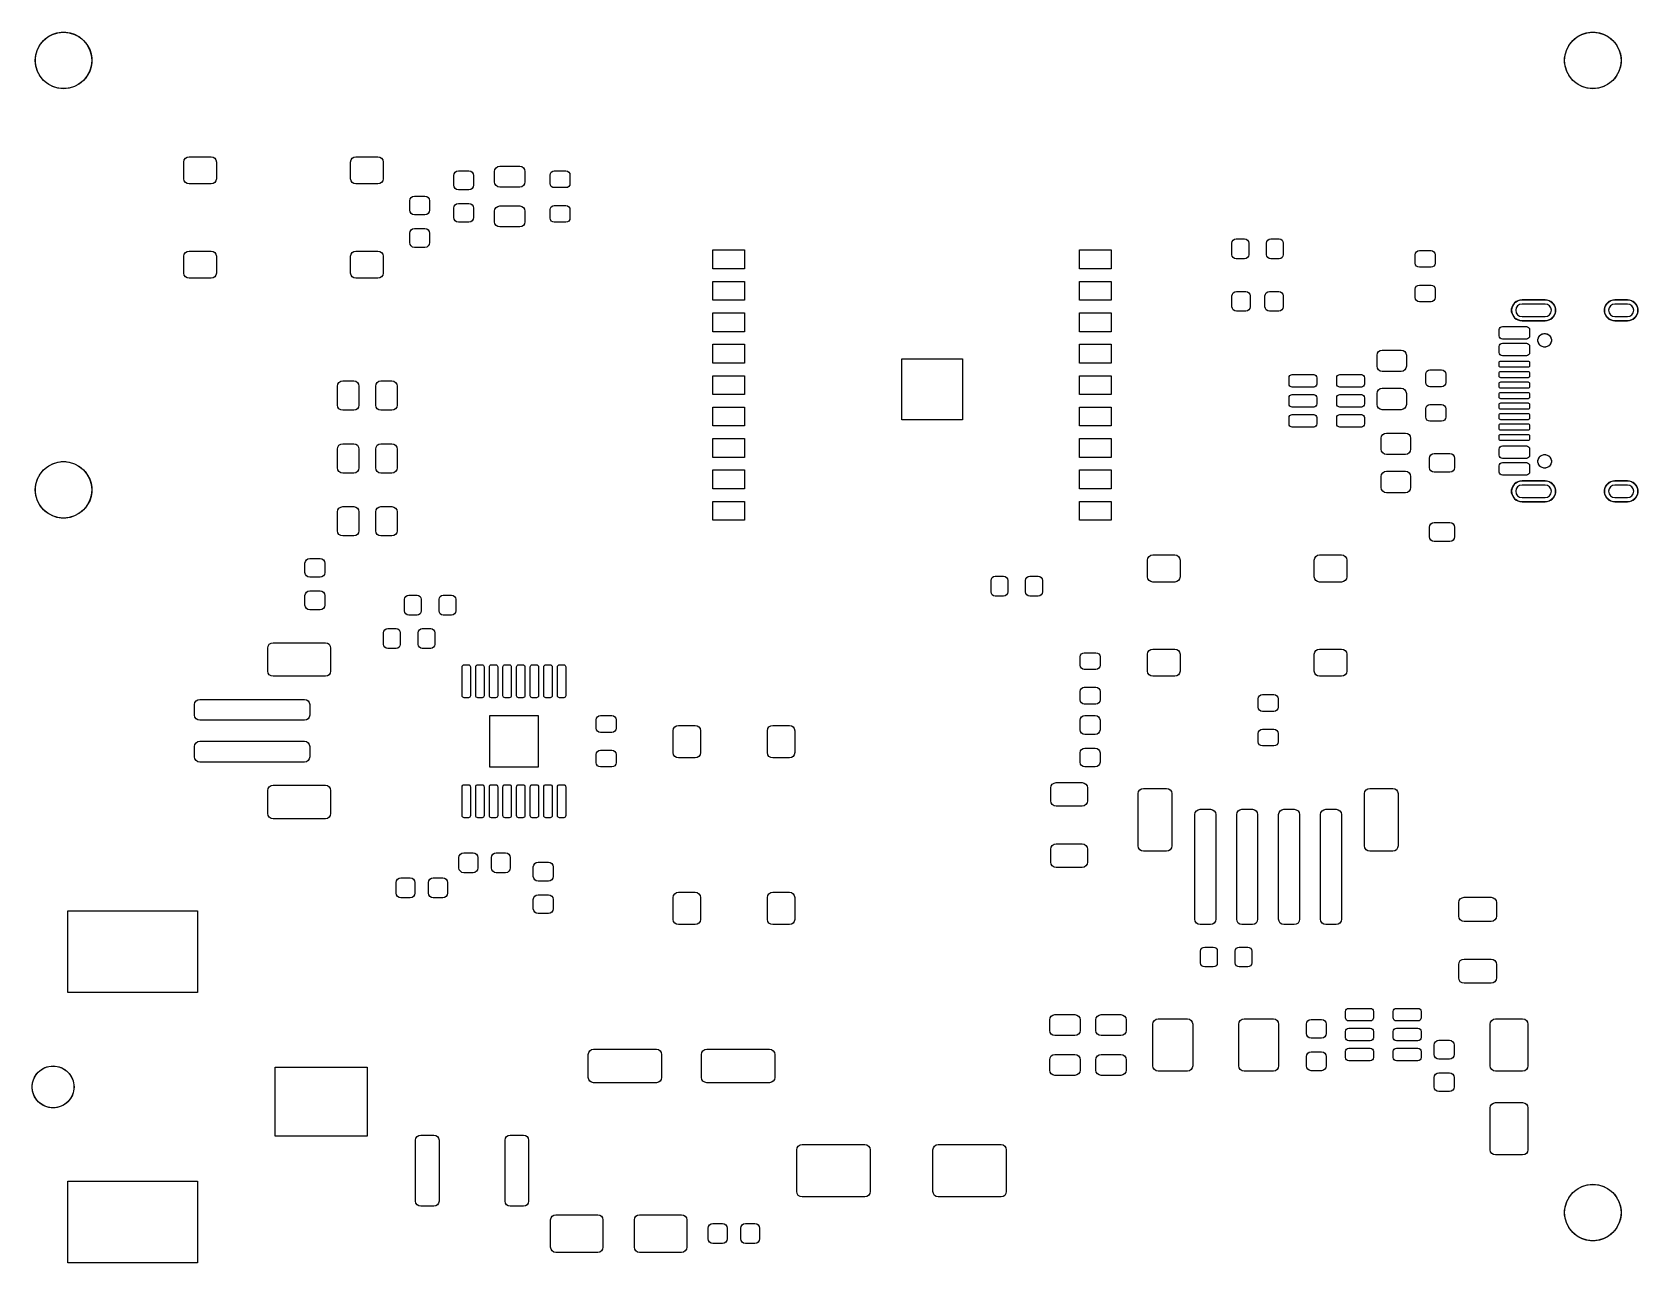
# Model space of a CAD drawing. Header units: millimetres. Extents: x 102 to 178.7, y -160.9 to -102.2.
import ezdxf

# ---------------------------------------------------------------- set-up
doc = ezdxf.new("R2010")
doc.units = ezdxf.units.MM
doc.layers.add('F.Mask', color=253, linetype='CONTINUOUS', true_color=0xa89984)

msp = doc.modelspace()

# ---------------------------------------------------------------- linework, layer by layer
at = {"layer": 'F.Mask', "linetype": 'CONTINUOUS'}
for p, q in [((102.348936, -102.794627), (102.473452, -102.623245)), ((102.473452, -102.623245), (102.623245, -102.473452)), ((102.623245, -102.473452), (102.794627, -102.348936)), ((102.794627, -102.348936), (102.983377, -102.252763)), ((102.983377, -102.252763), (103.184849, -102.187301)), ((103.184849, -102.187301), (103.39408, -102.154162)), ((103.39408, -102.154162), (103.60592, -102.154162)), ((103.60592, -102.154162), (103.815151, -102.187301)), ((103.815151, -102.187301), (104.016623, -102.252763)), ((104.016623, -102.252763), (104.205373, -102.348936)), ((104.205373, -102.348936), (104.376755, -102.473452)), ((104.376755, -102.473452), (104.526548, -102.623245)), ((104.526548, -102.623245), (104.651064, -102.794627)), ((175.348936, -102.794627), (175.473452, -102.623245)), ((175.473452, -102.623245), (175.623245, -102.473452)), ((175.623245, -102.473452), (175.794627, -102.348936)), ((175.794627, -102.348936), (175.983377, -102.252763)), ((175.983377, -102.252763), (176.184849, -102.187301)), ((176.184849, -102.187301), (176.39408, -102.154162)), ((176.39408, -102.154162), (176.60592, -102.154162)), ((176.60592, -102.154162), (176.815151, -102.187301)), ((176.815151, -102.187301), (177.016623, -102.252763)), ((177.016623, -102.252763), (177.205373, -102.348936)), ((177.205373, -102.348936), (177.376755, -102.473452)), ((177.376755, -102.473452), (177.526548, -102.623245)), ((177.526548, -102.623245), (177.651064, -102.794627)), ((102.154162, -103.39408), (102.187301, -103.184849)), ((102.154162, -103.60592), (102.154162, -103.39408)), ((102.187301, -103.184849), (102.252763, -102.983377)), ((102.252763, -102.983377), (102.348936, -102.794627)), ((104.651064, -102.794627), (104.747237, -102.983377)), ((104.747237, -102.983377), (104.812699, -103.184849)), ((104.812699, -103.184849), (104.845838, -103.39408)), ((104.845838, -103.39408), (104.845838, -103.60592)), ((175.154162, -103.39408), (175.187301, -103.184849)), ((175.154162, -103.60592), (175.154162, -103.39408)), ((175.187301, -103.184849), (175.252763, -102.983377)), ((175.252763, -102.983377), (175.348936, -102.794627)), ((177.651064, -102.794627), (177.747237, -102.983377)), ((177.747237, -102.983377), (177.812699, -103.184849)), ((177.812699, -103.184849), (177.845838, -103.39408)), ((177.845838, -103.39408), (177.845838, -103.60592)), ((102.187301, -103.815151), (102.154162, -103.60592)), ((102.252763, -104.016623), (102.187301, -103.815151)), ((102.348936, -104.205373), (102.252763, -104.016623)), ((102.473452, -104.376755), (102.348936, -104.205373)), ((104.651064, -104.205373), (104.526548, -104.376755)), ((104.747237, -104.016623), (104.651064, -104.205373)), ((104.812699, -103.815151), (104.747237, -104.016623)), ((104.845838, -103.60592), (104.812699, -103.815151)), ((175.187301, -103.815151), (175.154162, -103.60592)), ((175.252763, -104.016623), (175.187301, -103.815151)), ((175.348936, -104.205373), (175.252763, -104.016623)), ((175.473452, -104.376755), (175.348936, -104.205373)), ((177.651064, -104.205373), (177.526548, -104.376755)), ((177.747237, -104.016623), (177.651064, -104.205373)), ((177.812699, -103.815151), (177.747237, -104.016623)), ((177.845838, -103.60592), (177.812699, -103.815151)), ((102.623245, -104.526548), (102.473452, -104.376755)), ((102.794627, -104.651064), (102.623245, -104.526548)), ((102.983377, -104.747237), (102.794627, -104.651064)), ((103.184849, -104.812699), (102.983377, -104.747237)), ((103.39408, -104.845838), (103.184849, -104.812699)), ((103.60592, -104.845838), (103.39408, -104.845838)), ((103.815151, -104.812699), (103.60592, -104.845838)), ((104.016623, -104.747237), (103.815151, -104.812699)), ((104.205373, -104.651064), (104.016623, -104.747237)), ((104.376755, -104.526548), (104.205373, -104.651064)), ((104.526548, -104.376755), (104.376755, -104.526548)), ((175.623245, -104.526548), (175.473452, -104.376755)), ((175.794627, -104.651064), (175.623245, -104.526548)), ((175.983377, -104.747237), (175.794627, -104.651064)), ((176.184849, -104.812699), (175.983377, -104.747237)), ((176.39408, -104.845838), (176.184849, -104.812699)), ((176.60592, -104.845838), (176.39408, -104.845838)), ((176.815151, -104.812699), (176.60592, -104.845838)), ((177.016623, -104.747237), (176.815151, -104.812699)), ((177.205373, -104.651064), (177.016623, -104.747237)), ((177.376755, -104.526548), (177.205373, -104.651064)), ((177.526548, -104.376755), (177.376755, -104.526548)), ((109.245, -108.35), (109.26403, -108.254329)), ((109.245, -109.15), (109.245, -108.35)), ((109.26403, -108.254329), (109.318223, -108.173223)), ((109.318223, -108.173223), (109.399329, -108.11903)), ((109.399329, -108.11903), (109.495, -108.1)), ((109.495, -108.1), (110.545, -108.1)), ((110.545, -108.1), (110.640671, -108.11903)), ((110.640671, -108.11903), (110.721777, -108.173223)), ((110.721777, -108.173223), (110.77597, -108.254329)), ((110.77597, -108.254329), (110.795, -108.35)), ((110.795, -108.35), (110.795, -109.15)), ((117.205, -108.35), (117.22403, -108.254329)), ((117.205, -109.15), (117.205, -108.35)), ((117.22403, -108.254329), (117.278223, -108.173223)), ((117.278223, -108.173223), (117.359329, -108.11903)), ((117.359329, -108.11903), (117.455, -108.1)), ((117.455, -108.1), (118.505, -108.1)), ((118.505, -108.1), (118.600671, -108.11903)), ((118.600671, -108.11903), (118.681777, -108.173223)), ((118.681777, -108.173223), (118.73597, -108.254329)), ((118.73597, -108.254329), (118.755, -108.35)), ((118.755, -108.35), (118.755, -109.15)), ((122.142127, -108.913896), (122.190901, -108.840901)), ((122.190901, -108.840901), (122.263896, -108.792127)), ((122.263896, -108.792127), (122.35, -108.775)), ((122.35, -108.775), (122.85, -108.775)), ((122.85, -108.775), (122.936104, -108.792127)), ((122.936104, -108.792127), (123.009099, -108.840901)), ((123.009099, -108.840901), (123.057873, -108.913896)), ((124.075, -108.8), (124.09403, -108.704329)), ((124.075, -109.3), (124.075, -108.8)), ((124.09403, -108.704329), (124.148223, -108.623223)), ((124.148223, -108.623223), (124.229329, -108.56903)), ((124.229329, -108.56903), (124.325, -108.55)), ((124.325, -108.55), (125.275, -108.55)), ((125.275, -108.55), (125.370671, -108.56903)), ((125.370671, -108.56903), (125.451777, -108.623223)), ((125.451777, -108.623223), (125.50597, -108.704329)), ((125.50597, -108.704329), (125.525, -108.8)), ((125.525, -108.8), (125.525, -109.3)), ((126.740224, -108.898463), (126.783579, -108.833579)), ((126.783579, -108.833579), (126.848463, -108.790224)), ((126.848463, -108.790224), (126.925, -108.775)), ((126.925, -108.775), (127.475, -108.775)), ((127.475, -108.775), (127.551537, -108.790224)), ((127.551537, -108.790224), (127.616421, -108.833579)), ((127.616421, -108.833579), (127.659776, -108.898463)), ((109.26403, -109.245671), (109.245, -109.15)), ((109.318223, -109.326777), (109.26403, -109.245671)), ((109.399329, -109.38097), (109.318223, -109.326777)), ((109.495, -109.4), (109.399329, -109.38097)), ((110.545, -109.4), (109.495, -109.4)), ((110.640671, -109.38097), (110.545, -109.4)), ((110.721777, -109.326777), (110.640671, -109.38097)), ((110.77597, -109.245671), (110.721777, -109.326777)), ((110.795, -109.15), (110.77597, -109.245671)), ((117.22403, -109.245671), (117.205, -109.15)), ((117.278223, -109.326777), (117.22403, -109.245671)), ((117.359329, -109.38097), (117.278223, -109.326777)), ((117.455, -109.4), (117.359329, -109.38097)), ((118.505, -109.4), (117.455, -109.4)), ((118.600671, -109.38097), (118.505, -109.4)), ((118.681777, -109.326777), (118.600671, -109.38097)), ((118.73597, -109.245671), (118.681777, -109.326777)), ((118.755, -109.15), (118.73597, -109.245671)), ((122.125, -109), (122.142127, -108.913896)), ((122.125, -109.45), (122.125, -109)), ((122.142127, -109.536104), (122.125, -109.45)), ((122.190901, -109.609099), (122.142127, -109.536104)), ((122.263896, -109.657873), (122.190901, -109.609099)), ((123.009099, -109.609099), (122.936104, -109.657873)), ((123.057873, -109.536104), (123.009099, -109.609099)), ((123.057873, -108.913896), (123.075, -109)), ((123.075, -109.45), (123.057873, -109.536104)), ((123.075, -109), (123.075, -109.45)), ((124.09403, -109.395671), (124.075, -109.3)), ((124.148223, -109.476777), (124.09403, -109.395671)), ((124.229329, -109.53097), (124.148223, -109.476777)), ((124.325, -109.55), (124.229329, -109.53097)), ((125.275, -109.55), (124.325, -109.55)), ((125.370671, -109.53097), (125.275, -109.55)), ((125.451777, -109.476777), (125.370671, -109.53097)), ((125.50597, -109.395671), (125.451777, -109.476777)), ((125.525, -109.3), (125.50597, -109.395671)), ((126.725, -108.975), (126.740224, -108.898463)), ((126.725, -109.375), (126.725, -108.975)), ((126.740224, -109.451537), (126.725, -109.375)), ((126.783579, -109.516421), (126.740224, -109.451537)), ((126.848463, -109.559776), (126.783579, -109.516421)), ((126.925, -109.575), (126.848463, -109.559776)), ((127.475, -109.575), (126.925, -109.575)), ((127.551537, -109.559776), (127.475, -109.575)), ((127.616421, -109.516421), (127.551537, -109.559776)), ((127.659776, -109.451537), (127.616421, -109.516421)), ((127.659776, -108.898463), (127.675, -108.975)), ((127.675, -109.375), (127.659776, -109.451537)), ((127.675, -108.975), (127.675, -109.375)), ((120.025, -110.2), (120.042127, -110.113896)), ((120.025, -110.65), (120.025, -110.2)), ((120.042127, -110.113896), (120.090901, -110.040901)), ((120.090901, -110.040901), (120.163896, -109.992127)), ((120.163896, -109.992127), (120.25, -109.975)), ((120.25, -109.975), (120.75, -109.975)), ((120.75, -109.975), (120.836104, -109.992127)), ((120.836104, -109.992127), (120.909099, -110.040901)), ((120.909099, -110.040901), (120.957873, -110.113896)), ((120.957873, -110.113896), (120.975, -110.2)), ((120.975, -110.2), (120.975, -110.65)), ((122.190901, -110.390901), (122.263896, -110.342127)), ((122.35, -109.675), (122.263896, -109.657873)), ((122.263896, -110.342127), (122.35, -110.325)), ((122.85, -109.675), (122.35, -109.675)), ((122.35, -110.325), (122.85, -110.325)), ((122.936104, -109.657873), (122.85, -109.675)), ((122.85, -110.325), (122.936104, -110.342127)), ((122.936104, -110.342127), (123.009099, -110.390901)), ((120.042127, -110.736104), (120.025, -110.65)), ((120.090901, -110.809099), (120.042127, -110.736104)), ((120.163896, -110.857873), (120.090901, -110.809099)), ((120.25, -110.875), (120.163896, -110.857873)), ((120.75, -110.875), (120.25, -110.875)), ((120.836104, -110.857873), (120.75, -110.875)), ((120.909099, -110.809099), (120.836104, -110.857873)), ((120.957873, -110.736104), (120.909099, -110.809099)), ((120.975, -110.65), (120.957873, -110.736104)), ((122.125, -110.55), (122.142127, -110.463896)), ((122.125, -111), (122.125, -110.55)), ((122.142127, -111.086104), (122.125, -111)), ((122.142127, -110.463896), (122.190901, -110.390901)), ((122.190901, -111.159099), (122.142127, -111.086104)), ((123.009099, -110.390901), (123.057873, -110.463896)), ((123.057873, -111.086104), (123.009099, -111.159099)), ((123.057873, -110.463896), (123.075, -110.55)), ((123.075, -111), (123.057873, -111.086104)), ((123.075, -110.55), (123.075, -111)), ((124.075, -110.7), (124.09403, -110.604329)), ((124.075, -111.2), (124.075, -110.7)), ((124.09403, -110.604329), (124.148223, -110.523223)), ((124.148223, -110.523223), (124.229329, -110.46903)), ((124.229329, -110.46903), (124.325, -110.45)), ((124.325, -110.45), (125.275, -110.45)), ((125.275, -110.45), (125.370671, -110.46903)), ((125.370671, -110.46903), (125.451777, -110.523223)), ((125.451777, -110.523223), (125.50597, -110.604329)), ((125.50597, -110.604329), (125.525, -110.7)), ((125.525, -110.7), (125.525, -111.2)), ((126.725, -110.625), (126.740224, -110.548463)), ((126.725, -111.025), (126.725, -110.625)), ((126.740224, -111.101537), (126.725, -111.025)), ((126.740224, -110.548463), (126.783579, -110.483579)), ((126.783579, -111.166421), (126.740224, -111.101537)), ((126.783579, -110.483579), (126.848463, -110.440224)), ((126.848463, -110.440224), (126.925, -110.425)), ((126.925, -110.425), (127.475, -110.425)), ((127.475, -110.425), (127.551537, -110.440224)), ((127.551537, -110.440224), (127.616421, -110.483579)), ((127.616421, -110.483579), (127.659776, -110.548463)), ((127.659776, -111.101537), (127.616421, -111.166421)), ((127.659776, -110.548463), (127.675, -110.625)), ((127.675, -111.025), (127.659776, -111.101537)), ((127.675, -110.625), (127.675, -111.025)), ((120.025, -111.75), (120.042127, -111.663896)), ((120.025, -112.2), (120.025, -111.75)), ((120.042127, -111.663896), (120.090901, -111.590901)), ((120.090901, -111.590901), (120.163896, -111.542127)), ((120.163896, -111.542127), (120.25, -111.525)), ((120.25, -111.525), (120.75, -111.525)), ((120.75, -111.525), (120.836104, -111.542127)), ((120.836104, -111.542127), (120.909099, -111.590901)), ((120.909099, -111.590901), (120.957873, -111.663896)), ((120.957873, -111.663896), (120.975, -111.75)), ((120.975, -111.75), (120.975, -112.2)), ((122.263896, -111.207873), (122.190901, -111.159099)), ((122.35, -111.225), (122.263896, -111.207873)), ((122.85, -111.225), (122.35, -111.225)), ((122.936104, -111.207873), (122.85, -111.225)), ((123.009099, -111.159099), (122.936104, -111.207873)), ((124.09403, -111.295671), (124.075, -111.2)), ((124.148223, -111.376777), (124.09403, -111.295671)), ((124.229329, -111.43097), (124.148223, -111.376777)), ((124.325, -111.45), (124.229329, -111.43097)), ((125.275, -111.45), (124.325, -111.45)), ((125.370671, -111.43097), (125.275, -111.45)), ((125.451777, -111.376777), (125.370671, -111.43097)), ((125.50597, -111.295671), (125.451777, -111.376777)), ((125.525, -111.2), (125.50597, -111.295671)), ((126.848463, -111.209776), (126.783579, -111.166421)), ((126.925, -111.225), (126.848463, -111.209776)), ((127.475, -111.225), (126.925, -111.225)), ((127.551537, -111.209776), (127.475, -111.225)), ((127.616421, -111.166421), (127.551537, -111.209776)), ((109.26403, -112.754329), (109.318223, -112.673223)), ((109.318223, -112.673223), (109.399329, -112.61903)), ((109.399329, -112.61903), (109.495, -112.6)), ((109.495, -112.6), (110.545, -112.6)), ((110.545, -112.6), (110.640671, -112.61903)), ((110.640671, -112.61903), (110.721777, -112.673223)), ((110.721777, -112.673223), (110.77597, -112.754329)), ((117.22403, -112.754329), (117.278223, -112.673223)), ((117.278223, -112.673223), (117.359329, -112.61903)), ((117.359329, -112.61903), (117.455, -112.6)), ((117.455, -112.6), (118.505, -112.6)), ((118.505, -112.6), (118.600671, -112.61903)), ((118.600671, -112.61903), (118.681777, -112.673223)), ((118.681777, -112.673223), (118.73597, -112.754329)), ((120.042127, -112.286104), (120.025, -112.2)), ((120.090901, -112.359099), (120.042127, -112.286104)), ((120.163896, -112.407873), (120.090901, -112.359099)), ((120.25, -112.425), (120.163896, -112.407873)), ((120.75, -112.425), (120.25, -112.425)), ((120.836104, -112.407873), (120.75, -112.425)), ((120.909099, -112.359099), (120.836104, -112.407873)), ((120.957873, -112.286104), (120.909099, -112.359099)), ((120.975, -112.2), (120.957873, -112.286104)), ((134.5, -113.45), (134.5, -112.55)), ((134.5, -112.55), (136, -112.55)), ((136, -112.55), (136, -113.45)), ((152, -113.45), (152, -112.55)), ((152, -112.55), (153.5, -112.55)), ((153.5, -112.55), (153.5, -113.45)), ((159.275, -112.225), (159.290224, -112.148463)), ((159.275, -112.775), (159.275, -112.225)), ((159.290224, -112.148463), (159.333579, -112.083579)), ((159.333579, -112.083579), (159.398463, -112.040224)), ((159.398463, -112.040224), (159.475, -112.025)), ((159.475, -112.025), (159.875, -112.025)), ((159.875, -112.025), (159.951537, -112.040224)), ((159.951537, -112.040224), (160.016421, -112.083579)), ((160.016421, -112.083579), (160.059776, -112.148463)), ((160.059776, -112.148463), (160.075, -112.225)), ((160.075, -112.225), (160.075, -112.775)), ((160.925, -112.225), (160.940224, -112.148463)), ((160.925, -112.775), (160.925, -112.225)), ((160.940224, -112.148463), (160.983579, -112.083579)), ((160.983579, -112.083579), (161.048463, -112.040224)), ((161.048463, -112.040224), (161.125, -112.025)), ((161.125, -112.025), (161.525, -112.025)), ((161.525, -112.025), (161.601537, -112.040224)), ((161.601537, -112.040224), (161.666421, -112.083579)), ((161.666421, -112.083579), (161.709776, -112.148463)), ((161.709776, -112.148463), (161.725, -112.225)), ((161.725, -112.225), (161.725, -112.775)), ((168.040224, -112.698463), (168.083579, -112.633579)), ((168.083579, -112.633579), (168.148463, -112.590224)), ((168.148463, -112.590224), (168.225, -112.575)), ((168.225, -112.575), (168.775, -112.575)), ((168.775, -112.575), (168.851537, -112.590224)), ((168.851537, -112.590224), (168.916421, -112.633579)), ((168.916421, -112.633579), (168.959776, -112.698463)), ((109.245, -112.85), (109.26403, -112.754329)), ((109.245, -113.65), (109.245, -112.85)), ((110.77597, -112.754329), (110.795, -112.85)), ((110.795, -112.85), (110.795, -113.65)), ((117.205, -112.85), (117.22403, -112.754329)), ((117.205, -113.65), (117.205, -112.85)), ((118.73597, -112.754329), (118.755, -112.85)), ((118.755, -112.85), (118.755, -113.65)), ((159.290224, -112.851537), (159.275, -112.775)), ((159.333579, -112.916421), (159.290224, -112.851537)), ((159.398463, -112.959776), (159.333579, -112.916421)), ((159.475, -112.975), (159.398463, -112.959776)), ((159.875, -112.975), (159.475, -112.975)), ((159.951537, -112.959776), (159.875, -112.975)), ((160.016421, -112.916421), (159.951537, -112.959776)), ((160.059776, -112.851537), (160.016421, -112.916421)), ((160.075, -112.775), (160.059776, -112.851537)), ((160.940224, -112.851537), (160.925, -112.775)), ((160.983579, -112.916421), (160.940224, -112.851537)), ((161.048463, -112.959776), (160.983579, -112.916421)), ((161.125, -112.975), (161.048463, -112.959776)), ((161.525, -112.975), (161.125, -112.975)), ((161.601537, -112.959776), (161.525, -112.975)), ((161.666421, -112.916421), (161.601537, -112.959776)), ((161.709776, -112.851537), (161.666421, -112.916421)), ((161.725, -112.775), (161.709776, -112.851537)), ((168.025, -112.775), (168.040224, -112.698463)), ((168.025, -113.175), (168.025, -112.775)), ((168.040224, -113.251537), (168.025, -113.175)), ((168.083579, -113.316421), (168.040224, -113.251537)), ((168.148463, -113.359776), (168.083579, -113.316421)), ((168.225, -113.375), (168.148463, -113.359776)), ((168.775, -113.375), (168.225, -113.375)), ((168.851537, -113.359776), (168.775, -113.375)), ((168.916421, -113.316421), (168.851537, -113.359776)), ((168.959776, -113.251537), (168.916421, -113.316421)), ((168.959776, -112.698463), (168.975, -112.775)), ((168.975, -113.175), (168.959776, -113.251537)), ((168.975, -112.775), (168.975, -113.175)), ((109.26403, -113.745671), (109.245, -113.65)), ((109.318223, -113.826777), (109.26403, -113.745671)), ((109.399329, -113.88097), (109.318223, -113.826777)), ((109.495, -113.9), (109.399329, -113.88097)), ((110.545, -113.9), (109.495, -113.9)), ((110.640671, -113.88097), (110.545, -113.9)), ((110.721777, -113.826777), (110.640671, -113.88097)), ((110.77597, -113.745671), (110.721777, -113.826777)), ((110.795, -113.65), (110.77597, -113.745671)), ((117.22403, -113.745671), (117.205, -113.65)), ((117.278223, -113.826777), (117.22403, -113.745671)), ((117.359329, -113.88097), (117.278223, -113.826777)), ((117.455, -113.9), (117.359329, -113.88097)), ((118.505, -113.9), (117.455, -113.9)), ((118.600671, -113.88097), (118.505, -113.9)), ((118.681777, -113.826777), (118.600671, -113.88097)), ((118.73597, -113.745671), (118.681777, -113.826777)), ((118.755, -113.65), (118.73597, -113.745671)), ((136, -113.45), (134.5, -113.45)), ((134.5, -114.95), (134.5, -114.05)), ((134.5, -114.05), (136, -114.05)), ((136, -114.05), (136, -114.95)), ((153.5, -113.45), (152, -113.45)), ((152, -114.95), (152, -114.05)), ((152, -114.05), (153.5, -114.05)), ((153.5, -114.05), (153.5, -114.95)), ((136, -114.95), (134.5, -114.95)), ((153.5, -114.95), (152, -114.95)), ((159.275, -114.74375), (159.291651, -114.660038)), ((159.275, -115.25625), (159.275, -114.74375)), ((159.291651, -114.660038), (159.33907, -114.58907)), ((159.33907, -114.58907), (159.410038, -114.541651)), ((159.410038, -114.541651), (159.49375, -114.525)), ((159.49375, -114.525), (159.93125, -114.525)), ((159.93125, -114.525), (160.014962, -114.541651)), ((160.014962, -114.541651), (160.08593, -114.58907)), ((160.08593, -114.58907), (160.133349, -114.660038)), ((160.133349, -114.660038), (160.15, -114.74375)), ((160.15, -114.74375), (160.15, -115.25625)), ((160.85, -114.74375), (160.866651, -114.660038)), ((160.85, -115.25625), (160.85, -114.74375)), ((160.866651, -114.660038), (160.91407, -114.58907)), ((160.91407, -114.58907), (160.985038, -114.541651)), ((160.985038, -114.541651), (161.06875, -114.525)), ((161.06875, -114.525), (161.50625, -114.525)), ((161.50625, -114.525), (161.589962, -114.541651)), ((161.589962, -114.541651), (161.66093, -114.58907)), ((161.66093, -114.58907), (161.708349, -114.660038)), ((161.708349, -114.660038), (161.725, -114.74375)), ((161.725, -114.74375), (161.725, -115.25625)), ((168.025, -114.425), (168.040224, -114.348463)), ((168.025, -114.825), (168.025, -114.425)), ((168.040224, -114.901537), (168.025, -114.825)), ((168.040224, -114.348463), (168.083579, -114.283579)), ((168.083579, -114.966421), (168.040224, -114.901537)), ((168.083579, -114.283579), (168.148463, -114.240224)), ((168.148463, -115.009776), (168.083579, -114.966421)), ((168.148463, -114.240224), (168.225, -114.225)), ((168.225, -114.225), (168.775, -114.225)), ((168.775, -114.225), (168.851537, -114.240224)), ((168.851537, -114.240224), (168.916421, -114.283579)), ((168.916421, -114.966421), (168.851537, -115.009776)), ((168.916421, -114.283579), (168.959776, -114.348463)), ((168.959776, -114.901537), (168.916421, -114.966421)), ((168.959776, -114.348463), (168.975, -114.425)), ((168.975, -114.825), (168.959776, -114.901537)), ((168.975, -114.425), (168.975, -114.825)), ((172.815619, -115.033323), (172.928658, -114.96806)), ((172.928658, -114.96806), (173.054737, -114.934278)), ((173.054737, -114.934278), (173.12, -114.93)), ((173.12, -114.93), (174.22, -114.93)), ((174.22, -114.93), (173.12, -114.93)), ((174.22, -114.93), (174.285263, -114.934278)), ((174.285263, -114.934278), (174.411342, -114.96806)), ((174.411342, -114.96806), (174.524381, -115.033323)), ((177.245619, -115.033323), (177.358658, -114.96806)), ((177.358658, -114.96806), (177.484737, -114.934278)), ((177.484737, -114.934278), (177.55, -114.93)), ((177.55, -114.93), (178.15, -114.93)), ((178.15, -114.93), (177.55, -114.93)), ((178.15, -114.93), (178.215263, -114.934278)), ((178.215263, -114.934278), (178.341342, -114.96806)), ((178.341342, -114.96806), (178.454381, -115.033323)), ((134.5, -116.45), (134.5, -115.55)), ((134.5, -115.55), (136, -115.55)), ((136, -115.55), (136, -116.45)), ((152, -116.45), (152, -115.55)), ((152, -115.55), (153.5, -115.55)), ((153.5, -115.55), (153.5, -116.45)), ((159.291651, -115.339962), (159.275, -115.25625)), ((159.33907, -115.41093), (159.291651, -115.339962)), ((159.410038, -115.458349), (159.33907, -115.41093)), ((159.49375, -115.475), (159.410038, -115.458349)), ((159.93125, -115.475), (159.49375, -115.475)), ((160.014962, -115.458349), (159.93125, -115.475)), ((160.08593, -115.41093), (160.014962, -115.458349)), ((160.133349, -115.339962), (160.08593, -115.41093)), ((160.15, -115.25625), (160.133349, -115.339962)), ((160.866651, -115.339962), (160.85, -115.25625)), ((160.91407, -115.41093), (160.866651, -115.339962)), ((160.985038, -115.458349), (160.91407, -115.41093)), ((161.06875, -115.475), (160.985038, -115.458349)), ((161.50625, -115.475), (161.06875, -115.475)), ((161.589962, -115.458349), (161.50625, -115.475)), ((161.66093, -115.41093), (161.589962, -115.458349)), ((161.708349, -115.339962), (161.66093, -115.41093)), ((161.725, -115.25625), (161.708349, -115.339962)), ((168.225, -115.025), (168.148463, -115.009776)), ((168.775, -115.025), (168.225, -115.025)), ((168.851537, -115.009776), (168.775, -115.025)), ((172.624278, -115.364737), (172.65806, -115.238658)), ((172.624278, -115.495263), (172.624278, -115.364737)), ((172.65806, -115.621342), (172.624278, -115.495263)), ((172.65806, -115.238658), (172.723323, -115.125619)), ((172.723323, -115.734381), (172.65806, -115.621342)), ((172.723323, -115.125619), (172.815619, -115.033323)), ((172.815619, -115.826677), (172.723323, -115.734381)), ((174.22, -115.13), (173.12, -115.13)), ((173.12, -115.73), (174.22, -115.73)), ((174.524381, -115.033323), (174.616677, -115.125619)), ((174.616677, -115.734381), (174.524381, -115.826677)), ((174.616677, -115.125619), (174.68194, -115.238658)), ((174.68194, -115.621342), (174.616677, -115.734381)), ((174.68194, -115.238658), (174.715722, -115.364737)), ((174.715722, -115.495263), (174.68194, -115.621342)), ((174.715722, -115.364737), (174.715722, -115.495263)), ((177.054278, -115.364737), (177.08806, -115.238658)), ((177.054278, -115.495263), (177.054278, -115.364737)), ((177.08806, -115.621342), (177.054278, -115.495263)), ((177.08806, -115.238658), (177.153323, -115.125619)), ((177.153323, -115.734381), (177.08806, -115.621342)), ((177.153323, -115.125619), (177.245619, -115.033323)), ((177.245619, -115.826677), (177.153323, -115.734381)), ((178.15, -115.13), (177.55, -115.13)), ((177.55, -115.73), (178.15, -115.73)), ((178.454381, -115.033323), (178.546677, -115.125619)), ((178.546677, -115.734381), (178.454381, -115.826677)), ((178.546677, -115.125619), (178.61194, -115.238658)), ((178.61194, -115.621342), (178.546677, -115.734381)), ((178.61194, -115.238658), (178.645722, -115.364737)), ((178.645722, -115.495263), (178.61194, -115.621342)), ((178.645722, -115.364737), (178.645722, -115.495263)), ((136, -116.45), (134.5, -116.45)), ((153.5, -116.45), (152, -116.45)), ((172.03, -116.35), (172.041418, -116.292597)), ((172.03, -116.65), (172.03, -116.35)), ((172.041418, -116.292597), (172.073934, -116.243934)), ((172.073934, -116.243934), (172.122597, -116.211418)), ((172.122597, -116.211418), (172.18, -116.2)), ((172.18, -116.2), (173.33, -116.2)), ((172.928658, -115.89194), (172.815619, -115.826677)), ((173.054737, -115.925722), (172.928658, -115.89194)), ((173.12, -115.93), (173.054737, -115.925722)), ((174.22, -115.93), (173.12, -115.93)), ((173.12, -115.93), (174.22, -115.93)), ((173.33, -116.2), (173.387403, -116.211418)), ((173.387403, -116.211418), (173.436066, -116.243934)), ((173.436066, -116.243934), (173.468582, -116.292597)), ((173.468582, -116.292597), (173.48, -116.35)), ((173.48, -116.35), (173.48, -116.65)), ((174.285263, -115.925722), (174.22, -115.93)), ((174.411342, -115.89194), (174.285263, -115.925722)), ((174.524381, -115.826677), (174.411342, -115.89194)), ((177.358658, -115.89194), (177.245619, -115.826677)), ((177.484737, -115.925722), (177.358658, -115.89194)), ((177.55, -115.93), (177.484737, -115.925722)), ((178.15, -115.93), (177.55, -115.93)), ((177.55, -115.93), (178.15, -115.93)), ((178.215263, -115.925722), (178.15, -115.93)), ((178.341342, -115.89194), (178.215263, -115.925722)), ((178.454381, -115.826677), (178.341342, -115.89194)), ((134.5, -117.95), (134.5, -117.05)), ((134.5, -117.05), (136, -117.05)), ((136, -117.05), (136, -117.95)), ((152, -117.95), (152, -117.05)), ((152, -117.05), (153.5, -117.05)), ((153.5, -117.05), (153.5, -117.95)), ((172.041418, -116.707403), (172.03, -116.65)), ((172.03, -117.15), (172.041418, -117.092597)), ((172.03, -117.45), (172.03, -117.15)), ((172.073934, -116.756066), (172.041418, -116.707403)), ((172.041418, -117.092597), (172.073934, -117.043934)), ((172.122597, -116.788582), (172.073934, -116.756066)), ((172.073934, -117.043934), (172.122597, -117.011418)), ((172.18, -116.8), (172.122597, -116.788582)), ((172.122597, -117.011418), (172.18, -117)), ((173.33, -116.8), (172.18, -116.8)), ((172.18, -117), (173.33, -117)), ((173.387403, -116.788582), (173.33, -116.8)), ((173.33, -117), (173.387403, -117.011418)), ((173.436066, -116.756066), (173.387403, -116.788582)), ((173.387403, -117.011418), (173.436066, -117.043934)), ((173.468582, -116.707403), (173.436066, -116.756066)), ((173.436066, -117.043934), (173.468582, -117.092597)), ((173.48, -116.65), (173.468582, -116.707403)), ((173.468582, -117.092597), (173.48, -117.15)), ((173.48, -117.15), (173.48, -117.45)), ((173.87778, -116.817579), (173.899739, -116.735628)), ((173.87778, -116.902421), (173.87778, -116.817579)), ((173.899739, -116.984372), (173.87778, -116.902421)), ((173.899739, -116.735628), (173.94216, -116.662153)), ((173.94216, -117.057847), (173.899739, -116.984372)), ((173.94216, -116.662153), (174.002153, -116.60216)), ((174.002153, -117.11784), (173.94216, -117.057847)), ((174.002153, -116.60216), (174.075628, -116.559739)), ((174.075628, -117.160261), (174.002153, -117.11784)), ((174.075628, -116.559739), (174.157579, -116.53778)), ((174.157579, -117.18222), (174.075628, -117.160261)), ((174.157579, -116.53778), (174.242421, -116.53778)), ((174.242421, -117.18222), (174.157579, -117.18222)), ((174.242421, -116.53778), (174.324372, -116.559739)), ((174.324372, -117.160261), (174.242421, -117.18222)), ((174.324372, -116.559739), (174.397847, -116.60216)), ((174.397847, -117.11784), (174.324372, -117.160261)), ((174.397847, -116.60216), (174.45784, -116.662153)), ((174.45784, -117.057847), (174.397847, -117.11784)), ((174.45784, -116.662153), (174.500261, -116.735628)), ((174.500261, -116.984372), (174.45784, -117.057847)), ((174.500261, -116.735628), (174.52222, -116.817579)), ((174.52222, -116.902421), (174.500261, -116.984372)), ((174.52222, -116.817579), (174.52222, -116.902421)), ((136, -117.95), (134.5, -117.95)), ((143.51, -120.65), (143.51, -117.75)), ((143.51, -117.75), (146.41, -117.75)), ((146.41, -117.75), (146.41, -120.65)), ((153.5, -117.95), (152, -117.95)), ((166.2, -117.575), (166.21903, -117.479329)), ((166.2, -118.1), (166.2, -117.575)), ((166.21903, -117.479329), (166.273223, -117.398223)), ((166.273223, -117.398223), (166.354329, -117.34403)), ((166.354329, -117.34403), (166.45, -117.325)), ((166.45, -117.325), (167.35, -117.325)), ((167.35, -117.325), (167.445671, -117.34403)), ((167.445671, -117.34403), (167.526777, -117.398223)), ((167.526777, -117.398223), (167.58097, -117.479329)), ((167.58097, -117.479329), (167.6, -117.575)), ((167.6, -117.575), (167.6, -118.1)), ((172.041418, -117.507403), (172.03, -117.45)), ((172.03, -117.925), (172.035709, -117.896299)), ((172.03, -118.075), (172.03, -117.925)), ((172.035709, -117.896299), (172.051967, -117.871967)), ((172.073934, -117.556066), (172.041418, -117.507403)), ((172.051967, -117.871967), (172.076299, -117.855709)), ((172.122597, -117.588582), (172.073934, -117.556066)), ((172.076299, -117.855709), (172.105, -117.85)), ((172.105, -117.85), (173.405, -117.85)), ((172.18, -117.6), (172.122597, -117.588582)), ((173.33, -117.6), (172.18, -117.6)), ((173.387403, -117.588582), (173.33, -117.6)), ((173.436066, -117.556066), (173.387403, -117.588582)), ((173.405, -117.85), (173.433701, -117.855709)), ((173.433701, -117.855709), (173.458033, -117.871967)), ((173.468582, -117.507403), (173.436066, -117.556066)), ((173.458033, -117.871967), (173.474291, -117.896299)), ((173.48, -117.45), (173.468582, -117.507403)), ((173.474291, -117.896299), (173.48, -117.925)), ((173.48, -117.925), (173.48, -118.075)), ((116.729329, -118.81903), (116.825, -118.8)), ((116.825, -118.8), (117.35, -118.8)), ((117.35, -118.8), (117.445671, -118.81903)), ((118.554329, -118.81903), (118.65, -118.8)), ((118.65, -118.8), (119.175, -118.8)), ((119.175, -118.8), (119.270671, -118.81903)), ((134.5, -119.45), (134.5, -118.55)), ((134.5, -118.55), (136, -118.55)), ((136, -118.55), (136, -119.45)), ((152, -119.45), (152, -118.55)), ((152, -118.55), (153.5, -118.55)), ((153.5, -118.55), (153.5, -119.45)), ((162, -118.65), (162.011418, -118.592597)), ((162, -118.95), (162, -118.65)), ((162.011418, -118.592597), (162.043934, -118.543934)), ((162.043934, -118.543934), (162.092597, -118.511418)), ((162.092597, -118.511418), (162.15, -118.5)), ((162.15, -118.5), (163.175, -118.5)), ((163.175, -118.5), (163.232403, -118.511418)), ((163.232403, -118.511418), (163.281066, -118.543934)), ((163.281066, -118.543934), (163.313582, -118.592597)), ((163.313582, -118.592597), (163.325, -118.65)), ((163.325, -118.65), (163.325, -118.95)), ((164.275, -118.65), (164.286418, -118.592597)), ((164.275, -118.95), (164.275, -118.65)), ((164.286418, -118.592597), (164.318934, -118.543934)), ((164.318934, -118.543934), (164.367597, -118.511418)), ((164.367597, -118.511418), (164.425, -118.5)), ((164.425, -118.5), (165.45, -118.5)), ((165.45, -118.5), (165.507403, -118.511418)), ((165.507403, -118.511418), (165.556066, -118.543934)), ((165.556066, -118.543934), (165.588582, -118.592597)), ((165.588582, -118.592597), (165.6, -118.65)), ((165.6, -118.65), (165.6, -118.95)), ((166.21903, -118.195671), (166.2, -118.1)), ((166.273223, -118.276777), (166.21903, -118.195671)), ((166.354329, -118.33097), (166.273223, -118.276777)), ((166.45, -118.35), (166.354329, -118.33097)), ((167.35, -118.35), (166.45, -118.35)), ((167.445671, -118.33097), (167.35, -118.35)), ((167.526777, -118.276777), (167.445671, -118.33097)), ((167.58097, -118.195671), (167.526777, -118.276777)), ((167.6, -118.1), (167.58097, -118.195671)), ((168.525, -118.475), (168.540224, -118.398463)), ((168.525, -118.875), (168.525, -118.475)), ((168.540224, -118.398463), (168.583579, -118.333579)), ((168.583579, -118.333579), (168.648463, -118.290224)), ((168.648463, -118.290224), (168.725, -118.275)), ((168.725, -118.275), (169.275, -118.275)), ((169.275, -118.275), (169.351537, -118.290224)), ((169.351537, -118.290224), (169.416421, -118.333579)), ((169.416421, -118.333579), (169.459776, -118.398463)), ((169.459776, -118.398463), (169.475, -118.475)), ((169.475, -118.475), (169.475, -118.875)), ((172.035709, -118.103701), (172.03, -118.075)), ((172.03, -118.425), (172.035709, -118.396299)), ((172.03, -118.575), (172.03, -118.425)), ((172.035709, -118.603701), (172.03, -118.575)), ((172.051967, -118.128033), (172.035709, -118.103701)), ((172.035709, -118.396299), (172.051967, -118.371967)), ((172.051967, -118.628033), (172.035709, -118.603701)), ((172.076299, -118.144291), (172.051967, -118.128033)), ((172.051967, -118.371967), (172.076299, -118.355709)), ((172.076299, -118.644291), (172.051967, -118.628033)), ((172.105, -118.15), (172.076299, -118.144291)), ((172.076299, -118.355709), (172.105, -118.35)), ((172.105, -118.65), (172.076299, -118.644291)), ((173.405, -118.15), (172.105, -118.15)), ((172.105, -118.35), (173.405, -118.35)), ((173.405, -118.65), (172.105, -118.65)), ((173.433701, -118.144291), (173.405, -118.15)), ((173.405, -118.35), (173.433701, -118.355709)), ((173.433701, -118.644291), (173.405, -118.65)), ((173.458033, -118.128033), (173.433701, -118.144291)), ((173.433701, -118.355709), (173.458033, -118.371967)), ((173.458033, -118.628033), (173.433701, -118.644291)), ((173.474291, -118.103701), (173.458033, -118.128033)), ((173.458033, -118.371967), (173.474291, -118.396299)), ((173.474291, -118.603701), (173.458033, -118.628033)), ((173.48, -118.075), (173.474291, -118.103701)), ((173.474291, -118.396299), (173.48, -118.425)), ((173.48, -118.575), (173.474291, -118.603701)), ((173.48, -118.425), (173.48, -118.575)), ((116.575, -119.05), (116.59403, -118.954329)), ((116.575, -119.95), (116.575, -119.05)), ((116.59403, -118.954329), (116.648223, -118.873223)), ((116.648223, -118.873223), (116.729329, -118.81903)), ((117.445671, -118.81903), (117.526777, -118.873223)), ((117.526777, -118.873223), (117.58097, -118.954329)), ((117.58097, -118.954329), (117.6, -119.05)), ((117.6, -119.05), (117.6, -119.95)), ((118.4, -119.05), (118.41903, -118.954329)), ((118.4, -119.95), (118.4, -119.05)), ((118.41903, -118.954329), (118.473223, -118.873223)), ((118.473223, -118.873223), (118.554329, -118.81903)), ((119.270671, -118.81903), (119.351777, -118.873223)), ((119.351777, -118.873223), (119.40597, -118.954329)), ((119.40597, -118.954329), (119.425, -119.05)), ((119.425, -119.05), (119.425, -119.95)), ((136, -119.45), (134.5, -119.45)), ((153.5, -119.45), (152, -119.45)), ((162.011418, -119.007403), (162, -118.95)), ((162, -119.6), (162.011418, -119.542597)), ((162.043934, -119.056066), (162.011418, -119.007403)), ((162.011418, -119.542597), (162.043934, -119.493934)), ((162.092597, -119.088582), (162.043934, -119.056066)), ((162.043934, -119.493934), (162.092597, -119.461418)), ((162.15, -119.1), (162.092597, -119.088582)), ((162.092597, -119.461418), (162.15, -119.45)), ((163.175, -119.1), (162.15, -119.1)), ((162.15, -119.45), (163.175, -119.45)), ((163.232403, -119.088582), (163.175, -119.1)), ((163.175, -119.45), (163.232403, -119.461418)), ((163.281066, -119.056066), (163.232403, -119.088582)), ((163.232403, -119.461418), (163.281066, -119.493934)), ((163.313582, -119.007403), (163.281066, -119.056066)), ((163.281066, -119.493934), (163.313582, -119.542597)), ((163.325, -118.95), (163.313582, -119.007403)), ((163.313582, -119.542597), (163.325, -119.6)), ((164.286418, -119.007403), (164.275, -118.95)), ((164.275, -119.6), (164.286418, -119.542597)), ((164.318934, -119.056066), (164.286418, -119.007403)), ((164.286418, -119.542597), (164.318934, -119.493934)), ((164.367597, -119.088582), (164.318934, -119.056066)), ((164.318934, -119.493934), (164.367597, -119.461418)), ((164.425, -119.1), (164.367597, -119.088582)), ((164.367597, -119.461418), (164.425, -119.45)), ((165.45, -119.1), (164.425, -119.1)), ((164.425, -119.45), (165.45, -119.45)), ((165.507403, -119.088582), (165.45, -119.1)), ((165.45, -119.45), (165.507403, -119.461418)), ((165.556066, -119.056066), (165.507403, -119.088582)), ((165.507403, -119.461418), (165.556066, -119.493934)), ((165.588582, -119.007403), (165.556066, -119.056066)), ((165.556066, -119.493934), (165.588582, -119.542597)), ((165.6, -118.95), (165.588582, -119.007403)), ((165.588582, -119.542597), (165.6, -119.6)), ((166.2, -119.4), (166.21903, -119.304329)), ((166.2, -119.925), (166.2, -119.4)), ((166.21903, -119.304329), (166.273223, -119.223223)), ((166.273223, -119.223223), (166.354329, -119.16903)), ((166.354329, -119.16903), (166.45, -119.15)), ((166.45, -119.15), (167.35, -119.15)), ((167.35, -119.15), (167.445671, -119.16903)), ((167.445671, -119.16903), (167.526777, -119.223223)), ((167.526777, -119.223223), (167.58097, -119.304329)), ((167.58097, -119.304329), (167.6, -119.4)), ((167.6, -119.4), (167.6, -119.925)), ((168.540224, -118.951537), (168.525, -118.875)), ((168.583579, -119.016421), (168.540224, -118.951537)), ((168.648463, -119.059776), (168.583579, -119.016421)), ((168.725, -119.075), (168.648463, -119.059776)), ((169.275, -119.075), (168.725, -119.075)), ((169.351537, -119.059776), (169.275, -119.075)), ((169.416421, -119.016421), (169.351537, -119.059776)), ((169.459776, -118.951537), (169.416421, -119.016421)), ((169.475, -118.875), (169.459776, -118.951537)), ((172.03, -118.925), (172.035709, -118.896299)), ((172.03, -119.075), (172.03, -118.925)), ((172.035709, -119.103701), (172.03, -119.075)), ((172.03, -119.425), (172.035709, -119.396299)), ((172.03, -119.575), (172.03, -119.425)), ((172.035709, -118.896299), (172.051967, -118.871967)), ((172.051967, -119.128033), (172.035709, -119.103701)), ((172.035709, -119.396299), (172.051967, -119.371967)), ((172.051967, -118.871967), (172.076299, -118.855709)), ((172.076299, -119.144291), (172.051967, -119.128033)), ((172.051967, -119.371967), (172.076299, -119.355709)), ((172.076299, -118.855709), (172.105, -118.85)), ((172.105, -119.15), (172.076299, -119.144291)), ((172.076299, -119.355709), (172.105, -119.35)), ((172.105, -118.85), (173.405, -118.85)), ((173.405, -119.15), (172.105, -119.15)), ((172.105, -119.35), (173.405, -119.35)), ((173.405, -118.85), (173.433701, -118.855709)), ((173.433701, -119.144291), (173.405, -119.15)), ((173.405, -119.35), (173.433701, -119.355709)), ((173.433701, -118.855709), (173.458033, -118.871967)), ((173.458033, -119.128033), (173.433701, -119.144291)), ((173.433701, -119.355709), (173.458033, -119.371967)), ((173.458033, -118.871967), (173.474291, -118.896299)), ((173.474291, -119.103701), (173.458033, -119.128033)), ((173.458033, -119.371967), (173.474291, -119.396299)), ((173.474291, -118.896299), (173.48, -118.925)), ((173.48, -119.075), (173.474291, -119.103701)), ((173.474291, -119.396299), (173.48, -119.425)), ((173.48, -118.925), (173.48, -119.075)), ((173.48, -119.425), (173.48, -119.575)), ((116.59403, -120.045671), (116.575, -119.95)), ((116.648223, -120.126777), (116.59403, -120.045671)), ((116.729329, -120.18097), (116.648223, -120.126777)), ((116.825, -120.2), (116.729329, -120.18097)), ((117.35, -120.2), (116.825, -120.2)), ((117.445671, -120.18097), (117.35, -120.2)), ((117.526777, -120.126777), (117.445671, -120.18097)), ((117.58097, -120.045671), (117.526777, -120.126777)), ((117.6, -119.95), (117.58097, -120.045671)), ((118.41903, -120.045671), (118.4, -119.95)), ((118.473223, -120.126777), (118.41903, -120.045671)), ((118.554329, -120.18097), (118.473223, -120.126777)), ((118.65, -120.2), (118.554329, -120.18097)), ((119.175, -120.2), (118.65, -120.2)), ((119.270671, -120.18097), (119.175, -120.2)), ((119.351777, -120.126777), (119.270671, -120.18097)), ((119.40597, -120.045671), (119.351777, -120.126777)), ((119.425, -119.95), (119.40597, -120.045671)), ((134.5, -120.95), (134.5, -120.05)), ((134.5, -120.05), (136, -120.05)), ((136, -120.05), (136, -120.95)), ((152, -120.95), (152, -120.05)), ((152, -120.05), (153.5, -120.05)), ((153.5, -120.05), (153.5, -120.95)), ((162, -119.9), (162, -119.6)), ((162.011418, -119.957403), (162, -119.9)), ((162.043934, -120.006066), (162.011418, -119.957403)), ((162.092597, -120.038582), (162.043934, -120.006066)), ((162.15, -120.05), (162.092597, -120.038582)), ((163.175, -120.05), (162.15, -120.05)), ((163.232403, -120.038582), (163.175, -120.05)), ((163.281066, -120.006066), (163.232403, -120.038582)), ((163.313582, -119.957403), (163.281066, -120.006066)), ((163.325, -119.9), (163.313582, -119.957403)), ((163.325, -119.6), (163.325, -119.9)), ((164.275, -119.9), (164.275, -119.6)), ((164.286418, -119.957403), (164.275, -119.9)), ((164.318934, -120.006066), (164.286418, -119.957403)), ((164.367597, -120.038582), (164.318934, -120.006066)), ((164.425, -120.05), (164.367597, -120.038582)), ((165.45, -120.05), (164.425, -120.05)), ((165.507403, -120.038582), (165.45, -120.05)), ((165.556066, -120.006066), (165.507403, -120.038582)), ((165.588582, -119.957403), (165.556066, -120.006066)), ((165.6, -119.9), (165.588582, -119.957403)), ((165.6, -119.6), (165.6, -119.9)), ((166.21903, -120.020671), (166.2, -119.925)), ((166.273223, -120.101777), (166.21903, -120.020671)), ((166.354329, -120.15597), (166.273223, -120.101777)), ((166.45, -120.175), (166.354329, -120.15597)), ((167.35, -120.175), (166.45, -120.175)), ((167.445671, -120.15597), (167.35, -120.175)), ((167.526777, -120.101777), (167.445671, -120.15597)), ((167.58097, -120.020671), (167.526777, -120.101777)), ((167.6, -119.925), (167.58097, -120.020671)), ((168.525, -120.125), (168.540224, -120.048463)), ((168.525, -120.525), (168.525, -120.125)), ((168.540224, -120.048463), (168.583579, -119.983579)), ((168.583579, -119.983579), (168.648463, -119.940224)), ((168.648463, -119.940224), (168.725, -119.925)), ((168.725, -119.925), (169.275, -119.925)), ((169.275, -119.925), (169.351537, -119.940224)), ((169.351537, -119.940224), (169.416421, -119.983579)), ((169.416421, -119.983579), (169.459776, -120.048463)), ((169.459776, -120.048463), (169.475, -120.125)), ((169.475, -120.125), (169.475, -120.525)), ((172.035709, -119.603701), (172.03, -119.575)), ((172.03, -119.925), (172.035709, -119.896299)), ((172.03, -120.075), (172.03, -119.925)), ((172.035709, -120.103701), (172.03, -120.075)), ((172.051967, -119.628033), (172.035709, -119.603701)), ((172.035709, -119.896299), (172.051967, -119.871967)), ((172.051967, -120.128033), (172.035709, -120.103701)), ((172.076299, -119.644291), (172.051967, -119.628033)), ((172.051967, -119.871967), (172.076299, -119.855709)), ((172.076299, -120.144291), (172.051967, -120.128033)), ((172.105, -119.65), (172.076299, -119.644291)), ((172.076299, -119.855709), (172.105, -119.85)), ((172.105, -120.15), (172.076299, -120.144291)), ((173.405, -119.65), (172.105, -119.65)), ((172.105, -119.85), (173.405, -119.85)), ((173.405, -120.15), (172.105, -120.15)), ((173.433701, -119.644291), (173.405, -119.65)), ((173.405, -119.85), (173.433701, -119.855709)), ((173.433701, -120.144291), (173.405, -120.15)), ((173.458033, -119.628033), (173.433701, -119.644291)), ((173.433701, -119.855709), (173.458033, -119.871967)), ((173.458033, -120.128033), (173.433701, -120.144291)), ((173.474291, -119.603701), (173.458033, -119.628033)), ((173.458033, -119.871967), (173.474291, -119.896299)), ((173.474291, -120.103701), (173.458033, -120.128033)), ((173.48, -119.575), (173.474291, -119.603701)), ((173.474291, -119.896299), (173.48, -119.925)), ((173.48, -120.075), (173.474291, -120.103701)), ((173.48, -119.925), (173.48, -120.075)), ((136, -120.95), (134.5, -120.95)), ((146.41, -120.65), (143.51, -120.65)), ((153.5, -120.95), (152, -120.95)), ((162, -120.55), (162.011418, -120.492597)), ((162, -120.85), (162, -120.55)), ((162.011418, -120.907403), (162, -120.85)), ((162.011418, -120.492597), (162.043934, -120.443934)), ((162.043934, -120.956066), (162.011418, -120.907403)), ((162.043934, -120.443934), (162.092597, -120.411418)), ((162.092597, -120.988582), (162.043934, -120.956066)), ((162.092597, -120.411418), (162.15, -120.4)), ((162.15, -121), (162.092597, -120.988582)), ((162.15, -120.4), (163.175, -120.4)), ((163.175, -121), (162.15, -121)), ((163.175, -120.4), (163.232403, -120.411418)), ((163.232403, -120.988582), (163.175, -121)), ((163.232403, -120.411418), (163.281066, -120.443934)), ((163.281066, -120.956066), (163.232403, -120.988582)), ((163.281066, -120.443934), (163.313582, -120.492597)), ((163.313582, -120.907403), (163.281066, -120.956066)), ((163.313582, -120.492597), (163.325, -120.55)), ((163.325, -120.85), (163.313582, -120.907403)), ((163.325, -120.55), (163.325, -120.85)), ((164.275, -120.55), (164.286418, -120.492597)), ((164.275, -120.85), (164.275, -120.55)), ((164.286418, -120.907403), (164.275, -120.85)), ((164.286418, -120.492597), (164.318934, -120.443934)), ((164.318934, -120.956066), (164.286418, -120.907403)), ((164.318934, -120.443934), (164.367597, -120.411418)), ((164.367597, -120.988582), (164.318934, -120.956066)), ((164.367597, -120.411418), (164.425, -120.4)), ((164.425, -121), (164.367597, -120.988582)), ((164.425, -120.4), (165.45, -120.4)), ((165.45, -121), (164.425, -121)), ((165.45, -120.4), (165.507403, -120.411418)), ((165.507403, -120.988582), (165.45, -121)), ((165.507403, -120.411418), (165.556066, -120.443934)), ((165.556066, -120.956066), (165.507403, -120.988582)), ((165.556066, -120.443934), (165.588582, -120.492597)), ((165.588582, -120.907403), (165.556066, -120.956066)), ((165.588582, -120.492597), (165.6, -120.55)), ((165.6, -120.85), (165.588582, -120.907403)), ((165.6, -120.55), (165.6, -120.85)), ((168.540224, -120.601537), (168.525, -120.525)), ((168.583579, -120.666421), (168.540224, -120.601537)), ((168.648463, -120.709776), (168.583579, -120.666421)), ((168.725, -120.725), (168.648463, -120.709776)), ((169.275, -120.725), (168.725, -120.725)), ((169.351537, -120.709776), (169.275, -120.725)), ((169.416421, -120.666421), (169.351537, -120.709776)), ((169.459776, -120.601537), (169.416421, -120.666421)), ((169.475, -120.525), (169.459776, -120.601537)), ((172.03, -120.425), (172.035709, -120.396299)), ((172.03, -120.575), (172.03, -120.425)), ((172.035709, -120.603701), (172.03, -120.575)), ((172.03, -120.925), (172.035709, -120.896299)), ((172.03, -121.075), (172.03, -120.925)), ((172.035709, -121.103701), (172.03, -121.075)), ((172.035709, -120.396299), (172.051967, -120.371967)), ((172.051967, -120.628033), (172.035709, -120.603701)), ((172.035709, -120.896299), (172.051967, -120.871967)), ((172.051967, -121.128033), (172.035709, -121.103701)), ((172.051967, -120.371967), (172.076299, -120.355709)), ((172.076299, -120.644291), (172.051967, -120.628033)), ((172.051967, -120.871967), (172.076299, -120.855709)), ((172.076299, -120.355709), (172.105, -120.35)), ((172.105, -120.65), (172.076299, -120.644291)), ((172.076299, -120.855709), (172.105, -120.85)), ((172.105, -120.35), (173.405, -120.35)), ((173.405, -120.65), (172.105, -120.65)), ((172.105, -120.85), (173.405, -120.85)), ((173.405, -120.35), (173.433701, -120.355709)), ((173.433701, -120.644291), (173.405, -120.65)), ((173.405, -120.85), (173.433701, -120.855709)), ((173.433701, -120.355709), (173.458033, -120.371967)), ((173.458033, -120.628033), (173.433701, -120.644291)), ((173.433701, -120.855709), (173.458033, -120.871967)), ((173.458033, -120.371967), (173.474291, -120.396299)), ((173.474291, -120.603701), (173.458033, -120.628033)), ((173.458033, -120.871967), (173.474291, -120.896299)), ((173.474291, -121.103701), (173.458033, -121.128033)), ((173.474291, -120.396299), (173.48, -120.425)), ((173.48, -120.575), (173.474291, -120.603701)), ((173.474291, -120.896299), (173.48, -120.925)), ((173.48, -121.075), (173.474291, -121.103701)), ((173.48, -120.425), (173.48, -120.575)), ((173.48, -120.925), (173.48, -121.075)), ((116.59403, -121.954329), (116.648223, -121.873223)), ((116.648223, -121.873223), (116.729329, -121.81903)), ((116.729329, -121.81903), (116.825, -121.8)), ((116.825, -121.8), (117.35, -121.8)), ((117.35, -121.8), (117.445671, -121.81903)), ((117.445671, -121.81903), (117.526777, -121.873223)), ((117.526777, -121.873223), (117.58097, -121.954329)), ((118.41903, -121.954329), (118.473223, -121.873223)), ((118.473223, -121.873223), (118.554329, -121.81903)), ((118.554329, -121.81903), (118.65, -121.8)), ((118.65, -121.8), (119.175, -121.8)), ((119.175, -121.8), (119.270671, -121.81903)), ((119.270671, -121.81903), (119.351777, -121.873223)), ((119.351777, -121.873223), (119.40597, -121.954329)), ((134.5, -122.45), (134.5, -121.55)), ((134.5, -121.55), (136, -121.55)), ((136, -121.55), (136, -122.45)), ((152, -122.45), (152, -121.55)), ((152, -121.55), (153.5, -121.55)), ((153.5, -121.55), (153.5, -122.45)), ((166.4, -121.5375), (166.41903, -121.441829)), ((166.4, -122.0625), (166.4, -121.5375)), ((166.41903, -121.441829), (166.473223, -121.360723)), ((166.473223, -121.360723), (166.554329, -121.30653)), ((166.554329, -121.30653), (166.65, -121.2875)), ((166.65, -121.2875), (167.55, -121.2875)), ((167.55, -121.2875), (167.645671, -121.30653)), ((167.645671, -121.30653), (167.726777, -121.360723)), ((167.726777, -121.360723), (167.78097, -121.441829)), ((167.78097, -121.441829), (167.8, -121.5375)), ((167.8, -121.5375), (167.8, -122.0625)), ((172.03, -121.425), (172.035709, -121.396299)), ((172.03, -121.575), (172.03, -121.425)), ((172.035709, -121.603701), (172.03, -121.575)), ((172.035709, -121.396299), (172.051967, -121.371967)), ((172.051967, -121.628033), (172.035709, -121.603701)), ((172.076299, -121.144291), (172.051967, -121.128033)), ((172.051967, -121.371967), (172.076299, -121.355709)), ((172.076299, -121.644291), (172.051967, -121.628033)), ((172.105, -121.15), (172.076299, -121.144291)), ((172.076299, -121.355709), (172.105, -121.35)), ((172.105, -121.65), (172.076299, -121.644291)), ((173.405, -121.15), (172.105, -121.15)), ((172.105, -121.35), (173.405, -121.35)), ((173.405, -121.65), (172.105, -121.65)), ((173.433701, -121.144291), (173.405, -121.15)), ((173.405, -121.35), (173.433701, -121.355709)), ((173.433701, -121.644291), (173.405, -121.65)), ((173.458033, -121.128033), (173.433701, -121.144291)), ((173.433701, -121.355709), (173.458033, -121.371967)), ((173.458033, -121.628033), (173.433701, -121.644291)), ((173.458033, -121.371967), (173.474291, -121.396299)), ((173.474291, -121.603701), (173.458033, -121.628033)), ((173.474291, -121.396299), (173.48, -121.425)), ((173.48, -121.575), (173.474291, -121.603701)), ((173.48, -121.425), (173.48, -121.575)), ((116.575, -122.05), (116.59403, -121.954329)), ((116.575, -122.95), (116.575, -122.05)), ((117.58097, -121.954329), (117.6, -122.05)), ((117.6, -122.05), (117.6, -122.95)), ((118.4, -122.05), (118.41903, -121.954329)), ((118.4, -122.95), (118.4, -122.05)), ((119.40597, -121.954329), (119.425, -122.05)), ((119.425, -122.05), (119.425, -122.95)), ((136, -122.45), (134.5, -122.45)), ((153.5, -122.45), (152, -122.45)), ((166.41903, -122.158171), (166.4, -122.0625)), ((166.473223, -122.239277), (166.41903, -122.158171)), ((166.554329, -122.29347), (166.473223, -122.239277)), ((166.65, -122.3125), (166.554329, -122.29347)), ((167.55, -122.3125), (166.65, -122.3125)), ((167.645671, -122.29347), (167.55, -122.3125)), ((167.726777, -122.239277), (167.645671, -122.29347)), ((167.78097, -122.158171), (167.726777, -122.239277)), ((167.8, -122.0625), (167.78097, -122.158171)), ((168.7, -122.4875), (168.717127, -122.401396)), ((168.7, -122.9375), (168.7, -122.4875)), ((168.717127, -122.401396), (168.765901, -122.328401)), ((168.765901, -122.328401), (168.838896, -122.279627)), ((168.838896, -122.279627), (168.925, -122.2625)), ((168.925, -122.2625), (169.675, -122.2625)), ((169.675, -122.2625), (169.761104, -122.279627)), ((169.761104, -122.279627), (169.834099, -122.328401)), ((169.834099, -122.328401), (169.882873, -122.401396)), ((169.882873, -122.401396), (169.9, -122.4875)), ((169.9, -122.4875), (169.9, -122.9375)), ((172.03, -122.05), (172.041418, -121.992597)), ((172.03, -122.35), (172.03, -122.05)), ((172.041418, -122.407403), (172.03, -122.35)), ((172.041418, -121.992597), (172.073934, -121.943934)), ((172.073934, -122.456066), (172.041418, -122.407403)), ((172.073934, -121.943934), (172.122597, -121.911418)), ((172.122597, -122.488582), (172.073934, -122.456066)), ((172.122597, -121.911418), (172.18, -121.9)), ((172.18, -122.5), (172.122597, -122.488582)), ((172.18, -121.9), (173.33, -121.9)), ((173.33, -122.5), (172.18, -122.5)), ((173.33, -121.9), (173.387403, -121.911418)), ((173.387403, -122.488582), (173.33, -122.5)), ((173.387403, -121.911418), (173.436066, -121.943934)), ((173.436066, -122.456066), (173.387403, -122.488582)), ((173.436066, -121.943934), (173.468582, -121.992597)), ((173.468582, -122.407403), (173.436066, -122.456066)), ((173.468582, -121.992597), (173.48, -122.05)), ((173.48, -122.35), (173.468582, -122.407403)), ((173.48, -122.05), (173.48, -122.35)), ((173.87778, -122.597579), (173.899739, -122.515628)), ((173.87778, -122.682421), (173.87778, -122.597579)), ((173.899739, -122.515628), (173.94216, -122.442153)), ((173.94216, -122.442153), (174.002153, -122.38216)), ((174.002153, -122.38216), (174.075628, -122.339739)), ((174.075628, -122.339739), (174.157579, -122.31778)), ((174.157579, -122.31778), (174.242421, -122.31778)), ((174.242421, -122.31778), (174.324372, -122.339739)), ((174.324372, -122.339739), (174.397847, -122.38216)), ((174.397847, -122.38216), (174.45784, -122.442153)), ((174.45784, -122.442153), (174.500261, -122.515628)), ((174.500261, -122.515628), (174.52222, -122.597579)), ((174.52222, -122.597579), (174.52222, -122.682421)), ((102.252763, -123.483377), (102.348936, -123.294627)), ((102.348936, -123.294627), (102.473452, -123.123245)), ((102.473452, -123.123245), (102.623245, -122.973452)), ((102.623245, -122.973452), (102.794627, -122.848936)), ((102.794627, -122.848936), (102.983377, -122.752763)), ((102.983377, -122.752763), (103.184849, -122.687301)), ((103.184849, -122.687301), (103.39408, -122.654162)), ((103.39408, -122.654162), (103.60592, -122.654162)), ((103.60592, -122.654162), (103.815151, -122.687301)), ((103.815151, -122.687301), (104.016623, -122.752763)), ((104.016623, -122.752763), (104.205373, -122.848936)), ((104.205373, -122.848936), (104.376755, -122.973452)), ((104.376755, -122.973452), (104.526548, -123.123245)), ((104.526548, -123.123245), (104.651064, -123.294627)), ((104.651064, -123.294627), (104.747237, -123.483377)), ((116.59403, -123.045671), (116.575, -122.95)), ((116.648223, -123.126777), (116.59403, -123.045671)), ((116.729329, -123.18097), (116.648223, -123.126777)), ((116.825, -123.2), (116.729329, -123.18097)), ((117.35, -123.2), (116.825, -123.2)), ((117.445671, -123.18097), (117.35, -123.2)), ((117.526777, -123.126777), (117.445671, -123.18097)), ((117.58097, -123.045671), (117.526777, -123.126777)), ((117.6, -122.95), (117.58097, -123.045671)), ((118.41903, -123.045671), (118.4, -122.95)), ((118.473223, -123.126777), (118.41903, -123.045671)), ((118.554329, -123.18097), (118.473223, -123.126777)), ((118.65, -123.2), (118.554329, -123.18097)), ((119.175, -123.2), (118.65, -123.2)), ((119.270671, -123.18097), (119.175, -123.2)), ((119.351777, -123.126777), (119.270671, -123.18097)), ((119.40597, -123.045671), (119.351777, -123.126777)), ((119.425, -122.95), (119.40597, -123.045671)), ((134.5, -123.95), (134.5, -123.05)), ((134.5, -123.05), (136, -123.05)), ((136, -123.05), (136, -123.95)), ((152, -123.95), (152, -123.05)), ((152, -123.05), (153.5, -123.05)), ((153.5, -123.05), (153.5, -123.95)), ((166.4, -123.3625), (166.41903, -123.266829)), ((166.4, -123.8875), (166.4, -123.3625)), ((166.41903, -123.266829), (166.473223, -123.185723)), ((166.473223, -123.185723), (166.554329, -123.13153)), ((166.554329, -123.13153), (166.65, -123.1125)), ((166.65, -123.1125), (167.55, -123.1125)), ((167.55, -123.1125), (167.645671, -123.13153)), ((167.645671, -123.13153), (167.726777, -123.185723)), ((167.726777, -123.185723), (167.78097, -123.266829)), ((167.78097, -123.266829), (167.8, -123.3625)), ((167.8, -123.3625), (167.8, -123.8875)), ((168.717127, -123.023604), (168.7, -122.9375)), ((168.765901, -123.096599), (168.717127, -123.023604)), ((168.838896, -123.145373), (168.765901, -123.096599)), ((168.925, -123.1625), (168.838896, -123.145373)), ((169.675, -123.1625), (168.925, -123.1625)), ((169.761104, -123.145373), (169.675, -123.1625)), ((169.834099, -123.096599), (169.761104, -123.145373)), ((169.882873, -123.023604), (169.834099, -123.096599)), ((169.9, -122.9375), (169.882873, -123.023604)), ((172.03, -122.85), (172.041418, -122.792597)), ((172.03, -123.15), (172.03, -122.85)), ((172.041418, -123.207403), (172.03, -123.15)), ((172.041418, -122.792597), (172.073934, -122.743934)), ((172.073934, -123.256066), (172.041418, -123.207403)), ((172.073934, -122.743934), (172.122597, -122.711418)), ((172.122597, -123.288582), (172.073934, -123.256066)), ((172.122597, -122.711418), (172.18, -122.7)), ((172.18, -123.3), (172.122597, -123.288582)), ((172.18, -122.7), (173.33, -122.7)), ((173.33, -123.3), (172.18, -123.3)), ((173.33, -122.7), (173.387403, -122.711418)), ((173.387403, -123.288582), (173.33, -123.3)), ((173.387403, -122.711418), (173.436066, -122.743934)), ((173.436066, -123.256066), (173.387403, -123.288582)), ((173.436066, -122.743934), (173.468582, -122.792597)), ((173.468582, -123.207403), (173.436066, -123.256066)), ((173.468582, -122.792597), (173.48, -122.85)), ((173.48, -123.15), (173.468582, -123.207403)), ((173.48, -122.85), (173.48, -123.15)), ((173.899739, -122.764372), (173.87778, -122.682421)), ((173.94216, -122.837847), (173.899739, -122.764372)), ((174.002153, -122.89784), (173.94216, -122.837847)), ((174.075628, -122.940261), (174.002153, -122.89784)), ((174.157579, -122.96222), (174.075628, -122.940261)), ((174.242421, -122.96222), (174.157579, -122.96222)), ((174.324372, -122.940261), (174.242421, -122.96222)), ((174.397847, -122.89784), (174.324372, -122.940261)), ((174.45784, -122.837847), (174.397847, -122.89784)), ((174.500261, -122.764372), (174.45784, -122.837847)), ((174.52222, -122.682421), (174.500261, -122.764372)), ((102.154162, -123.89408), (102.187301, -123.684849)), ((102.154162, -124.10592), (102.154162, -123.89408)), ((102.187301, -124.315151), (102.154162, -124.10592)), ((102.187301, -123.684849), (102.252763, -123.483377)), ((104.747237, -123.483377), (104.812699, -123.684849)), ((104.812699, -123.684849), (104.845838, -123.89408)), ((104.845838, -124.10592), (104.812699, -124.315151)), ((104.845838, -123.89408), (104.845838, -124.10592)), ((136, -123.95), (134.5, -123.95)), ((153.5, -123.95), (152, -123.95)), ((166.41903, -123.983171), (166.4, -123.8875)), ((166.473223, -124.064277), (166.41903, -123.983171)), ((166.554329, -124.11847), (166.473223, -124.064277)), ((166.65, -124.1375), (166.554329, -124.11847)), ((167.55, -124.1375), (166.65, -124.1375)), ((167.645671, -124.11847), (167.55, -124.1375)), ((167.726777, -124.064277), (167.645671, -124.11847)), ((167.78097, -123.983171), (167.726777, -124.064277)), ((167.8, -123.8875), (167.78097, -123.983171)), ((172.624278, -124.004737), (172.65806, -123.878658)), ((172.624278, -124.135263), (172.624278, -124.004737)), ((172.65806, -124.261342), (172.624278, -124.135263)), ((172.65806, -123.878658), (172.723323, -123.765619)), ((172.723323, -123.765619), (172.815619, -123.673323)), ((172.815619, -123.673323), (172.928658, -123.60806)), ((172.928658, -123.60806), (173.054737, -123.574278)), ((173.054737, -123.574278), (173.12, -123.57)), ((173.12, -123.57), (174.22, -123.57)), ((174.22, -123.57), (173.12, -123.57)), ((174.22, -123.77), (173.12, -123.77)), ((174.22, -123.57), (174.285263, -123.574278)), ((174.285263, -123.574278), (174.411342, -123.60806)), ((174.411342, -123.60806), (174.524381, -123.673323)), ((174.524381, -123.673323), (174.616677, -123.765619)), ((174.616677, -123.765619), (174.68194, -123.878658)), ((174.68194, -123.878658), (174.715722, -124.004737)), ((174.715722, -124.135263), (174.68194, -124.261342)), ((174.715722, -124.004737), (174.715722, -124.135263)), ((177.054278, -124.004737), (177.08806, -123.878658)), ((177.054278, -124.135263), (177.054278, -124.004737)), ((177.08806, -124.261342), (177.054278, -124.135263)), ((177.08806, -123.878658), (177.153323, -123.765619)), ((177.153323, -123.765619), (177.245619, -123.673323)), ((177.245619, -123.673323), (177.358658, -123.60806)), ((177.358658, -123.60806), (177.484737, -123.574278)), ((177.484737, -123.574278), (177.55, -123.57)), ((177.55, -123.57), (178.15, -123.57)), ((178.15, -123.57), (177.55, -123.57)), ((178.15, -123.77), (177.55, -123.77)), ((178.15, -123.57), (178.215263, -123.574278)), ((178.215263, -123.574278), (178.341342, -123.60806)), ((178.341342, -123.60806), (178.454381, -123.673323)), ((178.454381, -123.673323), (178.546677, -123.765619)), ((178.546677, -123.765619), (178.61194, -123.878658)), ((178.61194, -123.878658), (178.645722, -124.004737)), ((178.645722, -124.135263), (178.61194, -124.261342)), ((178.645722, -124.004737), (178.645722, -124.135263)), ((102.252763, -124.516623), (102.187301, -124.315151)), ((102.348936, -124.705373), (102.252763, -124.516623)), ((102.473452, -124.876755), (102.348936, -124.705373)), ((102.623245, -125.026548), (102.473452, -124.876755)), ((104.526548, -124.876755), (104.376755, -125.026548)), ((104.651064, -124.705373), (104.526548, -124.876755)), ((104.747237, -124.516623), (104.651064, -124.705373)), ((104.812699, -124.315151), (104.747237, -124.516623)), ((116.59403, -124.954329), (116.648223, -124.873223)), ((116.648223, -124.873223), (116.729329, -124.81903)), ((116.729329, -124.81903), (116.825, -124.8)), ((116.825, -124.8), (117.35, -124.8)), ((117.35, -124.8), (117.445671, -124.81903)), ((117.445671, -124.81903), (117.526777, -124.873223)), ((117.526777, -124.873223), (117.58097, -124.954329)), ((118.41903, -124.954329), (118.473223, -124.873223)), ((118.473223, -124.873223), (118.554329, -124.81903)), ((118.554329, -124.81903), (118.65, -124.8)), ((118.65, -124.8), (119.175, -124.8)), ((119.175, -124.8), (119.270671, -124.81903)), ((119.270671, -124.81903), (119.351777, -124.873223)), ((119.351777, -124.873223), (119.40597, -124.954329)), ((134.5, -125.45), (134.5, -124.55)), ((134.5, -124.55), (136, -124.55)), ((136, -124.55), (136, -125.45)), ((152, -125.45), (152, -124.55)), ((152, -124.55), (153.5, -124.55)), ((153.5, -124.55), (153.5, -125.45)), ((172.723323, -124.374381), (172.65806, -124.261342)), ((172.815619, -124.466677), (172.723323, -124.374381)), ((172.928658, -124.53194), (172.815619, -124.466677)), ((173.054737, -124.565722), (172.928658, -124.53194)), ((173.12, -124.57), (173.054737, -124.565722)), ((173.12, -124.37), (174.22, -124.37)), ((174.22, -124.57), (173.12, -124.57)), ((173.12, -124.57), (174.22, -124.57)), ((174.285263, -124.565722), (174.22, -124.57)), ((174.411342, -124.53194), (174.285263, -124.565722)), ((174.524381, -124.466677), (174.411342, -124.53194)), ((174.616677, -124.374381), (174.524381, -124.466677)), ((174.68194, -124.261342), (174.616677, -124.374381)), ((177.153323, -124.374381), (177.08806, -124.261342)), ((177.245619, -124.466677), (177.153323, -124.374381)), ((177.358658, -124.53194), (177.245619, -124.466677)), ((177.484737, -124.565722), (177.358658, -124.53194)), ((177.55, -124.57), (177.484737, -124.565722)), ((177.55, -124.37), (178.15, -124.37)), ((178.15, -124.57), (177.55, -124.57)), ((177.55, -124.57), (178.15, -124.57)), ((178.215263, -124.565722), (178.15, -124.57)), ((178.341342, -124.53194), (178.215263, -124.565722)), ((178.454381, -124.466677), (178.341342, -124.53194)), ((178.546677, -124.374381), (178.454381, -124.466677)), ((178.61194, -124.261342), (178.546677, -124.374381)), ((102.794627, -125.151064), (102.623245, -125.026548)), ((102.983377, -125.247237), (102.794627, -125.151064)), ((103.184849, -125.312699), (102.983377, -125.247237)), ((103.39408, -125.345838), (103.184849, -125.312699)), ((103.60592, -125.345838), (103.39408, -125.345838)), ((103.815151, -125.312699), (103.60592, -125.345838)), ((104.016623, -125.247237), (103.815151, -125.312699)), ((104.205373, -125.151064), (104.016623, -125.247237)), ((104.376755, -125.026548), (104.205373, -125.151064)), ((116.575, -125.05), (116.59403, -124.954329)), ((116.575, -125.95), (116.575, -125.05)), ((117.58097, -124.954329), (117.6, -125.05)), ((117.6, -125.05), (117.6, -125.95)), ((118.4, -125.05), (118.41903, -124.954329)), ((118.4, -125.95), (118.4, -125.05)), ((119.40597, -124.954329), (119.425, -125.05)), ((119.425, -125.05), (119.425, -125.95)), ((136, -125.45), (134.5, -125.45)), ((153.5, -125.45), (152, -125.45)), ((168.7, -125.7875), (168.717127, -125.701396)), ((168.717127, -125.701396), (168.765901, -125.628401)), ((168.765901, -125.628401), (168.838896, -125.579627)), ((168.838896, -125.579627), (168.925, -125.5625)), ((168.925, -125.5625), (169.675, -125.5625)), ((169.675, -125.5625), (169.761104, -125.579627)), ((169.761104, -125.579627), (169.834099, -125.628401)), ((169.834099, -125.628401), (169.882873, -125.701396)), ((169.882873, -125.701396), (169.9, -125.7875)), ((116.59403, -126.045671), (116.575, -125.95)), ((116.648223, -126.126777), (116.59403, -126.045671)), ((116.729329, -126.18097), (116.648223, -126.126777)), ((116.825, -126.2), (116.729329, -126.18097)), ((117.35, -126.2), (116.825, -126.2)), ((117.445671, -126.18097), (117.35, -126.2)), ((117.526777, -126.126777), (117.445671, -126.18097)), ((117.58097, -126.045671), (117.526777, -126.126777)), ((117.6, -125.95), (117.58097, -126.045671)), ((118.41903, -126.045671), (118.4, -125.95)), ((118.473223, -126.126777), (118.41903, -126.045671)), ((118.554329, -126.18097), (118.473223, -126.126777)), ((118.65, -126.2), (118.554329, -126.18097)), ((119.175, -126.2), (118.65, -126.2)), ((119.270671, -126.18097), (119.175, -126.2)), ((119.351777, -126.126777), (119.270671, -126.18097)), ((119.40597, -126.045671), (119.351777, -126.126777)), ((119.425, -125.95), (119.40597, -126.045671)), ((168.7, -126.2375), (168.7, -125.7875)), ((168.717127, -126.323604), (168.7, -126.2375)), ((168.765901, -126.396599), (168.717127, -126.323604)), ((168.838896, -126.445373), (168.765901, -126.396599)), ((168.925, -126.4625), (168.838896, -126.445373)), ((169.675, -126.4625), (168.925, -126.4625)), ((169.761104, -126.445373), (169.675, -126.4625)), ((169.834099, -126.396599), (169.761104, -126.445373)), ((169.882873, -126.323604), (169.834099, -126.396599)), ((169.9, -126.2375), (169.882873, -126.323604)), ((169.9, -125.7875), (169.9, -126.2375)), ((155.26403, -127.254329), (155.318223, -127.173223)), ((155.318223, -127.173223), (155.399329, -127.11903)), ((155.399329, -127.11903), (155.495, -127.1)), ((155.495, -127.1), (156.545, -127.1)), ((156.545, -127.1), (156.640671, -127.11903)), ((156.640671, -127.11903), (156.721777, -127.173223)), ((156.721777, -127.173223), (156.77597, -127.254329)), ((163.22403, -127.254329), (163.278223, -127.173223)), ((163.278223, -127.173223), (163.359329, -127.11903)), ((163.359329, -127.11903), (163.455, -127.1)), ((163.455, -127.1), (164.505, -127.1)), ((164.505, -127.1), (164.600671, -127.11903)), ((164.600671, -127.11903), (164.681777, -127.173223)), ((164.681777, -127.173223), (164.73597, -127.254329)), ((115.025, -127.5), (115.042127, -127.413896)), ((115.025, -127.95), (115.025, -127.5)), ((115.042127, -128.036104), (115.025, -127.95)), ((115.042127, -127.413896), (115.090901, -127.340901)), ((115.090901, -127.340901), (115.163896, -127.292127)), ((115.163896, -127.292127), (115.25, -127.275)), ((115.25, -127.275), (115.75, -127.275)), ((115.75, -127.275), (115.836104, -127.292127)), ((115.836104, -127.292127), (115.909099, -127.340901)), ((115.909099, -127.340901), (115.957873, -127.413896)), ((115.957873, -127.413896), (115.975, -127.5)), ((115.975, -127.95), (115.957873, -128.036104)), ((115.975, -127.5), (115.975, -127.95)), ((155.245, -127.35), (155.26403, -127.254329)), ((155.245, -128.15), (155.245, -127.35)), ((156.77597, -127.254329), (156.795, -127.35)), ((156.795, -127.35), (156.795, -128.15)), ((163.205, -127.35), (163.22403, -127.254329)), ((163.205, -128.15), (163.205, -127.35)), ((164.73597, -127.254329), (164.755, -127.35)), ((164.755, -127.35), (164.755, -128.15)), ((115.090901, -128.109099), (115.042127, -128.036104)), ((115.163896, -128.157873), (115.090901, -128.109099)), ((115.25, -128.175), (115.163896, -128.157873)), ((115.75, -128.175), (115.25, -128.175)), ((115.836104, -128.157873), (115.75, -128.175)), ((115.909099, -128.109099), (115.836104, -128.157873)), ((115.957873, -128.036104), (115.909099, -128.109099)), ((147.775, -128.325), (147.790224, -128.248463)), ((147.775, -128.875), (147.775, -128.325)), ((147.790224, -128.248463), (147.833579, -128.183579)), ((147.833579, -128.183579), (147.898463, -128.140224)), ((147.898463, -128.140224), (147.975, -128.125)), ((147.975, -128.125), (148.375, -128.125)), ((148.375, -128.125), (148.451537, -128.140224)), ((148.451537, -128.140224), (148.516421, -128.183579)), ((148.516421, -128.183579), (148.559776, -128.248463)), ((148.559776, -128.248463), (148.575, -128.325)), ((148.575, -128.325), (148.575, -128.875)), ((149.425, -128.325), (149.440224, -128.248463)), ((149.425, -128.875), (149.425, -128.325)), ((149.440224, -128.248463), (149.483579, -128.183579)), ((149.483579, -128.183579), (149.548463, -128.140224)), ((149.548463, -128.140224), (149.625, -128.125)), ((149.625, -128.125), (150.025, -128.125)), ((150.025, -128.125), (150.101537, -128.140224)), ((150.101537, -128.140224), (150.166421, -128.183579)), ((150.166421, -128.183579), (150.209776, -128.248463)), ((150.209776, -128.248463), (150.225, -128.325)), ((150.225, -128.325), (150.225, -128.875)), ((155.26403, -128.245671), (155.245, -128.15)), ((155.318223, -128.326777), (155.26403, -128.245671)), ((155.399329, -128.38097), (155.318223, -128.326777)), ((155.495, -128.4), (155.399329, -128.38097)), ((156.545, -128.4), (155.495, -128.4)), ((156.640671, -128.38097), (156.545, -128.4)), ((156.721777, -128.326777), (156.640671, -128.38097)), ((156.77597, -128.245671), (156.721777, -128.326777)), ((156.795, -128.15), (156.77597, -128.245671)), ((163.22403, -128.245671), (163.205, -128.15)), ((163.278223, -128.326777), (163.22403, -128.245671)), ((163.359329, -128.38097), (163.278223, -128.326777)), ((163.455, -128.4), (163.359329, -128.38097)), ((164.505, -128.4), (163.455, -128.4)), ((164.600671, -128.38097), (164.505, -128.4)), ((164.681777, -128.326777), (164.600671, -128.38097)), ((164.73597, -128.245671), (164.681777, -128.326777)), ((164.755, -128.15), (164.73597, -128.245671)), ((115.025, -129.05), (115.042127, -128.963896)), ((115.025, -129.5), (115.025, -129.05)), ((115.042127, -129.586104), (115.025, -129.5)), ((115.042127, -128.963896), (115.090901, -128.890901)), ((115.090901, -128.890901), (115.163896, -128.842127)), ((115.163896, -128.842127), (115.25, -128.825)), ((115.25, -128.825), (115.75, -128.825)), ((115.75, -128.825), (115.836104, -128.842127)), ((115.836104, -128.842127), (115.909099, -128.890901)), ((115.909099, -128.890901), (115.957873, -128.963896)), ((115.957873, -128.963896), (115.975, -129.05)), ((115.975, -129.5), (115.957873, -129.586104)), ((115.975, -129.05), (115.975, -129.5)), ((119.775, -129.225), (119.790224, -129.148463)), ((119.775, -129.775), (119.775, -129.225)), ((119.790224, -129.148463), (119.833579, -129.083579)), ((119.833579, -129.083579), (119.898463, -129.040224)), ((119.898463, -129.040224), (119.975, -129.025)), ((119.975, -129.025), (120.375, -129.025)), ((120.375, -129.025), (120.451537, -129.040224)), ((120.451537, -129.040224), (120.516421, -129.083579)), ((120.516421, -129.083579), (120.559776, -129.148463)), ((120.559776, -129.148463), (120.575, -129.225)), ((120.575, -129.225), (120.575, -129.775)), ((121.425, -129.225), (121.440224, -129.148463)), ((121.425, -129.775), (121.425, -129.225)), ((121.440224, -129.148463), (121.483579, -129.083579)), ((121.483579, -129.083579), (121.548463, -129.040224)), ((121.548463, -129.040224), (121.625, -129.025)), ((121.625, -129.025), (122.025, -129.025)), ((122.025, -129.025), (122.101537, -129.040224)), ((122.101537, -129.040224), (122.166421, -129.083579)), ((122.166421, -129.083579), (122.209776, -129.148463)), ((122.209776, -129.148463), (122.225, -129.225)), ((122.225, -129.225), (122.225, -129.775)), ((147.790224, -128.951537), (147.775, -128.875)), ((147.833579, -129.016421), (147.790224, -128.951537)), ((147.898463, -129.059776), (147.833579, -129.016421)), ((147.975, -129.075), (147.898463, -129.059776)), ((148.375, -129.075), (147.975, -129.075)), ((148.451537, -129.059776), (148.375, -129.075)), ((148.516421, -129.016421), (148.451537, -129.059776)), ((148.559776, -128.951537), (148.516421, -129.016421)), ((148.575, -128.875), (148.559776, -128.951537)), ((149.440224, -128.951537), (149.425, -128.875)), ((149.483579, -129.016421), (149.440224, -128.951537)), ((149.548463, -129.059776), (149.483579, -129.016421)), ((149.625, -129.075), (149.548463, -129.059776)), ((150.025, -129.075), (149.625, -129.075)), ((150.101537, -129.059776), (150.025, -129.075)), ((150.166421, -129.016421), (150.101537, -129.059776)), ((150.209776, -128.951537), (150.166421, -129.016421)), ((150.225, -128.875), (150.209776, -128.951537)), ((115.090901, -129.659099), (115.042127, -129.586104)), ((115.163896, -129.707873), (115.090901, -129.659099)), ((115.25, -129.725), (115.163896, -129.707873)), ((115.75, -129.725), (115.25, -129.725)), ((115.836104, -129.707873), (115.75, -129.725)), ((115.909099, -129.659099), (115.836104, -129.707873)), ((115.957873, -129.586104), (115.909099, -129.659099)), ((119.790224, -129.851537), (119.775, -129.775)), ((119.833579, -129.916421), (119.790224, -129.851537)), ((119.898463, -129.959776), (119.833579, -129.916421)), ((119.975, -129.975), (119.898463, -129.959776)), ((120.375, -129.975), (119.975, -129.975)), ((120.451537, -129.959776), (120.375, -129.975)), ((120.516421, -129.916421), (120.451537, -129.959776)), ((120.559776, -129.851537), (120.516421, -129.916421)), ((120.575, -129.775), (120.559776, -129.851537)), ((121.440224, -129.851537), (121.425, -129.775)), ((121.483579, -129.916421), (121.440224, -129.851537)), ((121.548463, -129.959776), (121.483579, -129.916421)), ((121.625, -129.975), (121.548463, -129.959776)), ((122.025, -129.975), (121.625, -129.975)), ((122.101537, -129.959776), (122.025, -129.975)), ((122.166421, -129.916421), (122.101537, -129.959776)), ((122.209776, -129.851537), (122.166421, -129.916421)), ((122.225, -129.775), (122.209776, -129.851537)), ((118.775, -130.825), (118.790224, -130.748463)), ((118.775, -131.375), (118.775, -130.825)), ((118.790224, -130.748463), (118.833579, -130.683579)), ((118.833579, -130.683579), (118.898463, -130.640224)), ((118.898463, -130.640224), (118.975, -130.625)), ((118.975, -130.625), (119.375, -130.625)), ((119.375, -130.625), (119.451537, -130.640224)), ((119.451537, -130.640224), (119.516421, -130.683579)), ((119.516421, -130.683579), (119.559776, -130.748463)), ((119.559776, -130.748463), (119.575, -130.825)), ((119.575, -130.825), (119.575, -131.375)), ((120.425, -130.825), (120.440224, -130.748463)), ((120.425, -131.375), (120.425, -130.825)), ((120.440224, -130.748463), (120.483579, -130.683579)), ((120.483579, -130.683579), (120.548463, -130.640224)), ((120.548463, -130.640224), (120.625, -130.625)), ((120.625, -130.625), (121.025, -130.625)), ((121.025, -130.625), (121.101537, -130.640224)), ((121.101537, -130.640224), (121.166421, -130.683579)), ((121.166421, -130.683579), (121.209776, -130.748463)), ((121.209776, -130.748463), (121.225, -130.825)), ((121.225, -130.825), (121.225, -131.375)), ((113.25, -131.55), (113.26903, -131.454329)), ((113.25, -132.65), (113.25, -131.55)), ((113.26903, -131.454329), (113.323223, -131.373223)), ((113.323223, -131.373223), (113.404329, -131.31903)), ((113.404329, -131.31903), (113.5, -131.3)), ((113.5, -131.3), (116, -131.3)), ((116, -131.3), (116.095671, -131.31903)), ((116.095671, -131.31903), (116.176777, -131.373223)), ((116.176777, -131.373223), (116.23097, -131.454329)), ((116.23097, -131.454329), (116.25, -131.55)), ((116.25, -131.55), (116.25, -132.65)), ((118.790224, -131.451537), (118.775, -131.375)), ((118.833579, -131.516421), (118.790224, -131.451537)), ((118.898463, -131.559776), (118.833579, -131.516421)), ((118.975, -131.575), (118.898463, -131.559776)), ((119.375, -131.575), (118.975, -131.575)), ((119.451537, -131.559776), (119.375, -131.575)), ((119.516421, -131.516421), (119.451537, -131.559776)), ((119.559776, -131.451537), (119.516421, -131.516421)), ((119.575, -131.375), (119.559776, -131.451537)), ((120.440224, -131.451537), (120.425, -131.375)), ((120.483579, -131.516421), (120.440224, -131.451537)), ((120.548463, -131.559776), (120.483579, -131.516421)), ((120.625, -131.575), (120.548463, -131.559776)), ((121.025, -131.575), (120.625, -131.575)), ((121.101537, -131.559776), (121.025, -131.575)), ((121.166421, -131.516421), (121.101537, -131.559776)), ((121.209776, -131.451537), (121.166421, -131.516421)), ((121.225, -131.375), (121.209776, -131.451537)), ((152.040224, -131.898463), (152.083579, -131.833579)), ((152.083579, -131.833579), (152.148463, -131.790224)), ((152.148463, -131.790224), (152.225, -131.775)), ((152.225, -131.775), (152.775, -131.775)), ((152.775, -131.775), (152.851537, -131.790224)), ((152.851537, -131.790224), (152.916421, -131.833579)), ((152.916421, -131.833579), (152.959776, -131.898463)), ((155.245, -131.85), (155.26403, -131.754329)), ((155.26403, -131.754329), (155.318223, -131.673223)), ((155.318223, -131.673223), (155.399329, -131.61903)), ((155.399329, -131.61903), (155.495, -131.6)), ((155.495, -131.6), (156.545, -131.6)), ((156.545, -131.6), (156.640671, -131.61903)), ((156.640671, -131.61903), (156.721777, -131.673223)), ((156.721777, -131.673223), (156.77597, -131.754329)), ((156.77597, -131.754329), (156.795, -131.85)), ((163.205, -131.85), (163.22403, -131.754329)), ((163.22403, -131.754329), (163.278223, -131.673223)), ((163.278223, -131.673223), (163.359329, -131.61903)), ((163.359329, -131.61903), (163.455, -131.6)), ((163.455, -131.6), (164.505, -131.6)), ((164.505, -131.6), (164.600671, -131.61903)), ((164.600671, -131.61903), (164.681777, -131.673223)), ((164.681777, -131.673223), (164.73597, -131.754329)), ((164.73597, -131.754329), (164.755, -131.85)), ((122.525, -132.45), (122.532612, -132.411732)), ((122.525, -133.825), (122.525, -132.45)), ((122.532612, -132.411732), (122.554289, -132.379289)), ((122.554289, -132.379289), (122.586732, -132.357612)), ((122.586732, -132.357612), (122.625, -132.35)), ((122.625, -132.35), (122.825, -132.35)), ((122.825, -132.35), (122.863268, -132.357612)), ((122.863268, -132.357612), (122.895711, -132.379289)), ((122.895711, -132.379289), (122.917388, -132.411732)), ((122.917388, -132.411732), (122.925, -132.45)), ((122.925, -132.45), (122.925, -133.825)), ((123.175, -132.45), (123.182612, -132.411732)), ((123.175, -133.825), (123.175, -132.45)), ((123.182612, -132.411732), (123.204289, -132.379289)), ((123.204289, -132.379289), (123.236732, -132.357612)), ((123.236732, -132.357612), (123.275, -132.35)), ((123.275, -132.35), (123.475, -132.35)), ((123.475, -132.35), (123.513268, -132.357612)), ((123.513268, -132.357612), (123.545711, -132.379289)), ((123.545711, -132.379289), (123.567388, -132.411732)), ((123.567388, -132.411732), (123.575, -132.45)), ((123.575, -132.45), (123.575, -133.825)), ((123.825, -132.45), (123.832612, -132.411732)), ((123.825, -133.825), (123.825, -132.45)), ((123.832612, -132.411732), (123.854289, -132.379289)), ((123.854289, -132.379289), (123.886732, -132.357612)), ((123.886732, -132.357612), (123.925, -132.35)), ((123.925, -132.35), (124.125, -132.35)), ((124.125, -132.35), (124.163268, -132.357612)), ((124.163268, -132.357612), (124.195711, -132.379289)), ((124.195711, -132.379289), (124.217388, -132.411732)), ((124.217388, -132.411732), (124.225, -132.45)), ((124.225, -132.45), (124.225, -133.825)), ((124.475, -132.45), (124.482612, -132.411732)), ((124.475, -133.825), (124.475, -132.45)), ((124.482612, -132.411732), (124.504289, -132.379289)), ((124.504289, -132.379289), (124.536732, -132.357612)), ((124.536732, -132.357612), (124.575, -132.35)), ((124.575, -132.35), (124.775, -132.35)), ((124.775, -132.35), (124.813268, -132.357612)), ((124.813268, -132.357612), (124.845711, -132.379289)), ((124.845711, -132.379289), (124.867388, -132.411732)), ((124.867388, -132.411732), (124.875, -132.45)), ((124.875, -132.45), (124.875, -133.825)), ((125.125, -132.45), (125.132612, -132.411732)), ((125.125, -133.825), (125.125, -132.45)), ((125.132612, -132.411732), (125.154289, -132.379289)), ((125.154289, -132.379289), (125.186732, -132.357612)), ((125.186732, -132.357612), (125.225, -132.35)), ((125.225, -132.35), (125.425, -132.35)), ((125.425, -132.35), (125.463268, -132.357612)), ((125.463268, -132.357612), (125.495711, -132.379289)), ((125.495711, -132.379289), (125.517388, -132.411732)), ((125.517388, -132.411732), (125.525, -132.45)), ((125.525, -132.45), (125.525, -133.825)), ((125.775, -132.45), (125.782612, -132.411732)), ((125.775, -133.825), (125.775, -132.45)), ((125.782612, -132.411732), (125.804289, -132.379289)), ((125.804289, -132.379289), (125.836732, -132.357612)), ((125.836732, -132.357612), (125.875, -132.35)), ((125.875, -132.35), (126.075, -132.35)), ((126.075, -132.35), (126.113268, -132.357612)), ((126.113268, -132.357612), (126.145711, -132.379289)), ((126.145711, -132.379289), (126.167388, -132.411732)), ((126.167388, -132.411732), (126.175, -132.45)), ((126.175, -132.45), (126.175, -133.825)), ((126.425, -132.45), (126.432612, -132.411732)), ((126.425, -133.825), (126.425, -132.45)), ((126.432612, -132.411732), (126.454289, -132.379289)), ((126.454289, -132.379289), (126.486732, -132.357612)), ((126.486732, -132.357612), (126.525, -132.35)), ((126.525, -132.35), (126.725, -132.35)), ((126.725, -132.35), (126.763268, -132.357612)), ((126.763268, -132.357612), (126.795711, -132.379289)), ((126.795711, -132.379289), (126.817388, -132.411732)), ((126.817388, -132.411732), (126.825, -132.45)), ((126.825, -132.45), (126.825, -133.825)), ((127.075, -132.45), (127.082612, -132.411732)), ((127.075, -133.825), (127.075, -132.45)), ((127.082612, -132.411732), (127.104289, -132.379289)), ((127.104289, -132.379289), (127.136732, -132.357612)), ((127.136732, -132.357612), (127.175, -132.35)), ((127.175, -132.35), (127.375, -132.35)), ((127.375, -132.35), (127.413268, -132.357612)), ((127.413268, -132.357612), (127.445711, -132.379289)), ((127.445711, -132.379289), (127.467388, -132.411732)), ((127.467388, -132.411732), (127.475, -132.45)), ((127.475, -132.45), (127.475, -133.825)), ((152.025, -131.975), (152.040224, -131.898463)), ((152.025, -132.375), (152.025, -131.975)), ((152.040224, -132.451537), (152.025, -132.375)), ((152.083579, -132.516421), (152.040224, -132.451537)), ((152.148463, -132.559776), (152.083579, -132.516421)), ((152.225, -132.575), (152.148463, -132.559776)), ((152.775, -132.575), (152.225, -132.575)), ((152.851537, -132.559776), (152.775, -132.575)), ((152.916421, -132.516421), (152.851537, -132.559776)), ((152.959776, -132.451537), (152.916421, -132.516421)), ((152.959776, -131.898463), (152.975, -131.975)), ((152.975, -132.375), (152.959776, -132.451537)), ((152.975, -131.975), (152.975, -132.375)), ((155.245, -132.65), (155.245, -131.85)), ((156.795, -131.85), (156.795, -132.65)), ((163.205, -132.65), (163.205, -131.85)), ((164.755, -131.85), (164.755, -132.65)), ((113.26903, -132.745671), (113.25, -132.65)), ((113.323223, -132.826777), (113.26903, -132.745671)), ((113.404329, -132.88097), (113.323223, -132.826777)), ((113.5, -132.9), (113.404329, -132.88097)), ((116, -132.9), (113.5, -132.9)), ((116.095671, -132.88097), (116, -132.9)), ((116.176777, -132.826777), (116.095671, -132.88097)), ((116.23097, -132.745671), (116.176777, -132.826777)), ((116.25, -132.65), (116.23097, -132.745671)), ((155.26403, -132.745671), (155.245, -132.65)), ((155.318223, -132.826777), (155.26403, -132.745671)), ((155.399329, -132.88097), (155.318223, -132.826777)), ((155.495, -132.9), (155.399329, -132.88097)), ((156.545, -132.9), (155.495, -132.9)), ((156.640671, -132.88097), (156.545, -132.9)), ((156.721777, -132.826777), (156.640671, -132.88097)), ((156.77597, -132.745671), (156.721777, -132.826777)), ((156.795, -132.65), (156.77597, -132.745671)), ((163.22403, -132.745671), (163.205, -132.65)), ((163.278223, -132.826777), (163.22403, -132.745671)), ((163.359329, -132.88097), (163.278223, -132.826777)), ((163.455, -132.9), (163.359329, -132.88097)), ((164.505, -132.9), (163.455, -132.9)), ((164.600671, -132.88097), (164.505, -132.9)), ((164.681777, -132.826777), (164.600671, -132.88097)), ((164.73597, -132.745671), (164.681777, -132.826777)), ((164.755, -132.65), (164.73597, -132.745671)), ((109.76903, -134.154329), (109.823223, -134.073223)), ((109.823223, -134.073223), (109.904329, -134.01903)), ((109.904329, -134.01903), (110, -134)), ((110, -134), (115, -134)), ((115, -134), (115.095671, -134.01903)), ((115.095671, -134.01903), (115.176777, -134.073223)), ((115.176777, -134.073223), (115.23097, -134.154329)), ((122.532612, -133.863268), (122.525, -133.825)), ((122.554289, -133.895711), (122.532612, -133.863268)), ((122.586732, -133.917388), (122.554289, -133.895711)), ((122.625, -133.925), (122.586732, -133.917388)), ((122.825, -133.925), (122.625, -133.925)), ((122.863268, -133.917388), (122.825, -133.925)), ((122.895711, -133.895711), (122.863268, -133.917388)), ((122.917388, -133.863268), (122.895711, -133.895711)), ((122.925, -133.825), (122.917388, -133.863268)), ((123.182612, -133.863268), (123.175, -133.825)), ((123.204289, -133.895711), (123.182612, -133.863268)), ((123.236732, -133.917388), (123.204289, -133.895711)), ((123.275, -133.925), (123.236732, -133.917388)), ((123.475, -133.925), (123.275, -133.925)), ((123.513268, -133.917388), (123.475, -133.925)), ((123.545711, -133.895711), (123.513268, -133.917388)), ((123.567388, -133.863268), (123.545711, -133.895711)), ((123.575, -133.825), (123.567388, -133.863268)), ((123.832612, -133.863268), (123.825, -133.825)), ((123.854289, -133.895711), (123.832612, -133.863268)), ((123.886732, -133.917388), (123.854289, -133.895711)), ((123.925, -133.925), (123.886732, -133.917388)), ((124.125, -133.925), (123.925, -133.925)), ((124.163268, -133.917388), (124.125, -133.925)), ((124.195711, -133.895711), (124.163268, -133.917388)), ((124.217388, -133.863268), (124.195711, -133.895711)), ((124.225, -133.825), (124.217388, -133.863268)), ((124.482612, -133.863268), (124.475, -133.825)), ((124.504289, -133.895711), (124.482612, -133.863268)), ((124.536732, -133.917388), (124.504289, -133.895711)), ((124.575, -133.925), (124.536732, -133.917388)), ((124.775, -133.925), (124.575, -133.925)), ((124.813268, -133.917388), (124.775, -133.925)), ((124.845711, -133.895711), (124.813268, -133.917388)), ((124.867388, -133.863268), (124.845711, -133.895711)), ((124.875, -133.825), (124.867388, -133.863268)), ((125.132612, -133.863268), (125.125, -133.825)), ((125.154289, -133.895711), (125.132612, -133.863268)), ((125.186732, -133.917388), (125.154289, -133.895711)), ((125.225, -133.925), (125.186732, -133.917388)), ((125.425, -133.925), (125.225, -133.925)), ((125.463268, -133.917388), (125.425, -133.925)), ((125.495711, -133.895711), (125.463268, -133.917388)), ((125.517388, -133.863268), (125.495711, -133.895711)), ((125.525, -133.825), (125.517388, -133.863268)), ((125.782612, -133.863268), (125.775, -133.825)), ((125.804289, -133.895711), (125.782612, -133.863268)), ((125.836732, -133.917388), (125.804289, -133.895711)), ((125.875, -133.925), (125.836732, -133.917388)), ((126.075, -133.925), (125.875, -133.925)), ((126.113268, -133.917388), (126.075, -133.925)), ((126.145711, -133.895711), (126.113268, -133.917388)), ((126.167388, -133.863268), (126.145711, -133.895711)), ((126.175, -133.825), (126.167388, -133.863268)), ((126.432612, -133.863268), (126.425, -133.825)), ((126.454289, -133.895711), (126.432612, -133.863268)), ((126.486732, -133.917388), (126.454289, -133.895711)), ((126.525, -133.925), (126.486732, -133.917388)), ((126.725, -133.925), (126.525, -133.925)), ((126.763268, -133.917388), (126.725, -133.925)), ((126.795711, -133.895711), (126.763268, -133.917388)), ((126.817388, -133.863268), (126.795711, -133.895711)), ((126.825, -133.825), (126.817388, -133.863268)), ((127.082612, -133.863268), (127.075, -133.825)), ((127.104289, -133.895711), (127.082612, -133.863268)), ((127.136732, -133.917388), (127.104289, -133.895711)), ((127.175, -133.925), (127.136732, -133.917388)), ((127.375, -133.925), (127.175, -133.925)), ((127.413268, -133.917388), (127.375, -133.925)), ((127.445711, -133.895711), (127.413268, -133.917388)), ((127.467388, -133.863268), (127.445711, -133.895711)), ((127.475, -133.825), (127.467388, -133.863268)), ((152.025, -133.625), (152.040224, -133.548463)), ((152.025, -134.025), (152.025, -133.625)), ((152.040224, -134.101537), (152.025, -134.025)), ((152.040224, -133.548463), (152.083579, -133.483579)), ((152.083579, -134.166421), (152.040224, -134.101537)), ((152.083579, -133.483579), (152.148463, -133.440224)), ((152.148463, -133.440224), (152.225, -133.425)), ((152.225, -133.425), (152.775, -133.425)), ((152.775, -133.425), (152.851537, -133.440224)), ((152.851537, -133.440224), (152.916421, -133.483579)), ((152.916421, -133.483579), (152.959776, -133.548463)), ((152.959776, -134.101537), (152.916421, -134.166421)), ((152.959776, -133.548463), (152.975, -133.625)), ((152.975, -134.025), (152.959776, -134.101537)), ((152.975, -133.625), (152.975, -134.025)), ((160.525, -133.975), (160.540224, -133.898463)), ((160.525, -134.375), (160.525, -133.975)), ((160.540224, -133.898463), (160.583579, -133.833579)), ((160.583579, -133.833579), (160.648463, -133.790224)), ((160.648463, -133.790224), (160.725, -133.775)), ((160.725, -133.775), (161.275, -133.775)), ((161.275, -133.775), (161.351537, -133.790224)), ((161.351537, -133.790224), (161.416421, -133.833579)), ((161.416421, -133.833579), (161.459776, -133.898463)), ((161.459776, -133.898463), (161.475, -133.975)), ((161.475, -133.975), (161.475, -134.375)), ((109.75, -134.25), (109.76903, -134.154329)), ((109.75, -134.75), (109.75, -134.25)), ((109.76903, -134.845671), (109.75, -134.75)), ((109.823223, -134.926777), (109.76903, -134.845671)), ((115.23097, -134.845671), (115.176777, -134.926777)), ((115.23097, -134.154329), (115.25, -134.25)), ((115.25, -134.75), (115.23097, -134.845671)), ((115.25, -134.25), (115.25, -134.75)), ((123.845, -137.23), (123.845, -134.77)), ((123.845, -134.77), (126.155, -134.77)), ((126.155, -134.77), (126.155, -137.23)), ((128.925, -134.975), (128.940224, -134.898463)), ((128.940224, -134.898463), (128.983579, -134.833579)), ((128.983579, -134.833579), (129.048463, -134.790224)), ((129.048463, -134.790224), (129.125, -134.775)), ((129.125, -134.775), (129.675, -134.775)), ((129.675, -134.775), (129.751537, -134.790224)), ((129.751537, -134.790224), (129.816421, -134.833579)), ((129.816421, -134.833579), (129.859776, -134.898463)), ((129.859776, -134.898463), (129.875, -134.975)), ((152.042127, -134.913896), (152.090901, -134.840901)), ((152.148463, -134.209776), (152.083579, -134.166421)), ((152.090901, -134.840901), (152.163896, -134.792127)), ((152.225, -134.225), (152.148463, -134.209776)), ((152.163896, -134.792127), (152.25, -134.775)), ((152.775, -134.225), (152.225, -134.225)), ((152.25, -134.775), (152.75, -134.775)), ((152.75, -134.775), (152.836104, -134.792127)), ((152.851537, -134.209776), (152.775, -134.225)), ((152.836104, -134.792127), (152.909099, -134.840901)), ((152.916421, -134.166421), (152.851537, -134.209776)), ((152.909099, -134.840901), (152.957873, -134.913896)), ((160.540224, -134.451537), (160.525, -134.375)), ((160.583579, -134.516421), (160.540224, -134.451537)), ((160.648463, -134.559776), (160.583579, -134.516421)), ((160.725, -134.575), (160.648463, -134.559776)), ((161.275, -134.575), (160.725, -134.575)), ((161.351537, -134.559776), (161.275, -134.575)), ((161.416421, -134.516421), (161.351537, -134.559776)), ((161.459776, -134.451537), (161.416421, -134.516421)), ((161.475, -134.375), (161.459776, -134.451537)), ((109.904329, -134.98097), (109.823223, -134.926777)), ((110, -135), (109.904329, -134.98097)), ((115, -135), (110, -135)), ((115.095671, -134.98097), (115, -135)), ((115.176777, -134.926777), (115.095671, -134.98097)), ((128.925, -135.375), (128.925, -134.975)), ((128.940224, -135.451537), (128.925, -135.375)), ((128.983579, -135.516421), (128.940224, -135.451537)), ((129.048463, -135.559776), (128.983579, -135.516421)), ((129.125, -135.575), (129.048463, -135.559776)), ((129.675, -135.575), (129.125, -135.575)), ((129.751537, -135.559776), (129.675, -135.575)), ((129.816421, -135.516421), (129.751537, -135.559776)), ((129.859776, -135.451537), (129.816421, -135.516421)), ((129.875, -135.375), (129.859776, -135.451537)), ((129.875, -134.975), (129.875, -135.375)), ((132.6, -135.495), (132.61903, -135.399329)), ((132.6, -136.545), (132.6, -135.495)), ((132.61903, -135.399329), (132.673223, -135.318223)), ((132.673223, -135.318223), (132.754329, -135.26403)), ((132.754329, -135.26403), (132.85, -135.245)), ((132.85, -135.245), (133.65, -135.245)), ((133.65, -135.245), (133.745671, -135.26403)), ((133.745671, -135.26403), (133.826777, -135.318223)), ((133.826777, -135.318223), (133.88097, -135.399329)), ((133.88097, -135.399329), (133.9, -135.495)), ((133.9, -135.495), (133.9, -136.545)), ((137.1, -135.495), (137.11903, -135.399329)), ((137.1, -136.545), (137.1, -135.495)), ((137.11903, -135.399329), (137.173223, -135.318223)), ((137.173223, -135.318223), (137.254329, -135.26403)), ((137.254329, -135.26403), (137.35, -135.245)), ((137.35, -135.245), (138.15, -135.245)), ((138.15, -135.245), (138.245671, -135.26403)), ((138.245671, -135.26403), (138.326777, -135.318223)), ((138.326777, -135.318223), (138.38097, -135.399329)), ((138.38097, -135.399329), (138.4, -135.495)), ((138.4, -135.495), (138.4, -136.545)), ((152.025, -135), (152.042127, -134.913896)), ((152.025, -135.45), (152.025, -135)), ((152.042127, -135.536104), (152.025, -135.45)), ((152.090901, -135.609099), (152.042127, -135.536104)), ((152.163896, -135.657873), (152.090901, -135.609099)), ((152.25, -135.675), (152.163896, -135.657873)), ((152.836104, -135.657873), (152.75, -135.675)), ((152.909099, -135.609099), (152.836104, -135.657873)), ((152.957873, -135.536104), (152.909099, -135.609099)), ((152.957873, -134.913896), (152.975, -135)), ((152.975, -135.45), (152.957873, -135.536104)), ((152.975, -135), (152.975, -135.45)), ((160.525, -135.625), (160.540224, -135.548463)), ((160.525, -136.025), (160.525, -135.625)), ((160.540224, -135.548463), (160.583579, -135.483579)), ((160.583579, -135.483579), (160.648463, -135.440224)), ((160.648463, -135.440224), (160.725, -135.425)), ((160.725, -135.425), (161.275, -135.425)), ((161.275, -135.425), (161.351537, -135.440224)), ((161.351537, -135.440224), (161.416421, -135.483579)), ((161.416421, -135.483579), (161.459776, -135.548463)), ((161.459776, -135.548463), (161.475, -135.625)), ((161.475, -135.625), (161.475, -136.025)), ((109.75, -136.25), (109.76903, -136.154329)), ((109.75, -136.75), (109.75, -136.25)), ((109.76903, -136.154329), (109.823223, -136.073223)), ((109.823223, -136.073223), (109.904329, -136.01903)), ((109.904329, -136.01903), (110, -136)), ((110, -136), (115, -136)), ((115, -136), (115.095671, -136.01903)), ((115.095671, -136.01903), (115.176777, -136.073223)), ((115.176777, -136.073223), (115.23097, -136.154329)), ((115.23097, -136.154329), (115.25, -136.25)), ((115.25, -136.25), (115.25, -136.75)), ((129.048463, -136.440224), (129.125, -136.425)), ((129.125, -136.425), (129.675, -136.425)), ((129.675, -136.425), (129.751537, -136.440224)), ((152.042127, -136.463896), (152.090901, -136.390901)), ((152.090901, -136.390901), (152.163896, -136.342127)), ((152.163896, -136.342127), (152.25, -136.325)), ((152.75, -135.675), (152.25, -135.675)), ((152.25, -136.325), (152.75, -136.325)), ((152.75, -136.325), (152.836104, -136.342127)), ((152.836104, -136.342127), (152.909099, -136.390901)), ((152.909099, -136.390901), (152.957873, -136.463896)), ((160.540224, -136.101537), (160.525, -136.025)), ((160.583579, -136.166421), (160.540224, -136.101537)), ((160.648463, -136.209776), (160.583579, -136.166421)), ((160.725, -136.225), (160.648463, -136.209776)), ((161.275, -136.225), (160.725, -136.225)), ((161.351537, -136.209776), (161.275, -136.225)), ((161.416421, -136.166421), (161.351537, -136.209776)), ((161.459776, -136.101537), (161.416421, -136.166421)), ((161.475, -136.025), (161.459776, -136.101537)), ((109.76903, -136.845671), (109.75, -136.75)), ((109.823223, -136.926777), (109.76903, -136.845671)), ((109.904329, -136.98097), (109.823223, -136.926777)), ((110, -137), (109.904329, -136.98097)), ((115, -137), (110, -137)), ((115.095671, -136.98097), (115, -137)), ((115.176777, -136.926777), (115.095671, -136.98097)), ((115.23097, -136.845671), (115.176777, -136.926777)), ((115.25, -136.75), (115.23097, -136.845671)), ((128.925, -136.625), (128.940224, -136.548463)), ((128.925, -137.025), (128.925, -136.625)), ((128.940224, -137.101537), (128.925, -137.025)), ((128.940224, -136.548463), (128.983579, -136.483579)), ((128.983579, -137.166421), (128.940224, -137.101537)), ((128.983579, -136.483579), (129.048463, -136.440224)), ((129.048463, -137.209776), (128.983579, -137.166421)), ((129.751537, -136.440224), (129.816421, -136.483579)), ((129.816421, -137.166421), (129.751537, -137.209776)), ((129.816421, -136.483579), (129.859776, -136.548463)), ((129.859776, -137.101537), (129.816421, -137.166421)), ((129.859776, -136.548463), (129.875, -136.625)), ((129.875, -137.025), (129.859776, -137.101537)), ((129.875, -136.625), (129.875, -137.025)), ((132.61903, -136.640671), (132.6, -136.545)), ((132.673223, -136.721777), (132.61903, -136.640671)), ((132.754329, -136.77597), (132.673223, -136.721777)), ((132.85, -136.795), (132.754329, -136.77597)), ((133.65, -136.795), (132.85, -136.795)), ((133.745671, -136.77597), (133.65, -136.795)), ((133.826777, -136.721777), (133.745671, -136.77597)), ((133.88097, -136.640671), (133.826777, -136.721777)), ((133.9, -136.545), (133.88097, -136.640671)), ((137.11903, -136.640671), (137.1, -136.545)), ((137.173223, -136.721777), (137.11903, -136.640671)), ((137.254329, -136.77597), (137.173223, -136.721777)), ((137.35, -136.795), (137.254329, -136.77597)), ((138.15, -136.795), (137.35, -136.795)), ((138.245671, -136.77597), (138.15, -136.795)), ((138.326777, -136.721777), (138.245671, -136.77597)), ((138.38097, -136.640671), (138.326777, -136.721777)), ((138.4, -136.545), (138.38097, -136.640671)), ((152.025, -136.55), (152.042127, -136.463896)), ((152.025, -137), (152.025, -136.55)), ((152.042127, -137.086104), (152.025, -137)), ((152.090901, -137.159099), (152.042127, -137.086104)), ((152.163896, -137.207873), (152.090901, -137.159099)), ((152.909099, -137.159099), (152.836104, -137.207873)), ((152.957873, -137.086104), (152.909099, -137.159099)), ((152.957873, -136.463896), (152.975, -136.55)), ((152.975, -137), (152.957873, -137.086104)), ((152.975, -136.55), (152.975, -137)), ((126.155, -137.23), (123.845, -137.23)), ((129.125, -137.225), (129.048463, -137.209776)), ((129.675, -137.225), (129.125, -137.225)), ((129.751537, -137.209776), (129.675, -137.225)), ((152.25, -137.225), (152.163896, -137.207873)), ((152.75, -137.225), (152.25, -137.225)), ((152.836104, -137.207873), (152.75, -137.225)), ((113.25, -138.35), (113.26903, -138.254329)), ((113.25, -139.45), (113.25, -138.35)), ((113.26903, -138.254329), (113.323223, -138.173223)), ((113.323223, -138.173223), (113.404329, -138.11903)), ((113.404329, -138.11903), (113.5, -138.1)), ((113.5, -138.1), (116, -138.1)), ((116, -138.1), (116.095671, -138.11903)), ((116.095671, -138.11903), (116.176777, -138.173223)), ((116.176777, -138.173223), (116.23097, -138.254329)), ((116.23097, -138.254329), (116.25, -138.35)), ((116.25, -138.35), (116.25, -139.45)), ((122.525, -138.175), (122.532612, -138.136732)), ((122.525, -139.55), (122.525, -138.175)), ((122.532612, -138.136732), (122.554289, -138.104289)), ((122.554289, -138.104289), (122.586732, -138.082612)), ((122.586732, -138.082612), (122.625, -138.075)), ((122.625, -138.075), (122.825, -138.075)), ((122.825, -138.075), (122.863268, -138.082612)), ((122.863268, -138.082612), (122.895711, -138.104289)), ((122.895711, -138.104289), (122.917388, -138.136732)), ((122.917388, -138.136732), (122.925, -138.175)), ((122.925, -138.175), (122.925, -139.55)), ((123.175, -138.175), (123.182612, -138.136732)), ((123.175, -139.55), (123.175, -138.175)), ((123.182612, -138.136732), (123.204289, -138.104289)), ((123.204289, -138.104289), (123.236732, -138.082612)), ((123.236732, -138.082612), (123.275, -138.075)), ((123.275, -138.075), (123.475, -138.075)), ((123.475, -138.075), (123.513268, -138.082612)), ((123.513268, -138.082612), (123.545711, -138.104289)), ((123.545711, -138.104289), (123.567388, -138.136732)), ((123.567388, -138.136732), (123.575, -138.175)), ((123.575, -138.175), (123.575, -139.55)), ((123.825, -138.175), (123.832612, -138.136732)), ((123.825, -139.55), (123.825, -138.175)), ((123.832612, -138.136732), (123.854289, -138.104289)), ((123.854289, -138.104289), (123.886732, -138.082612)), ((123.886732, -138.082612), (123.925, -138.075)), ((123.925, -138.075), (124.125, -138.075)), ((124.125, -138.075), (124.163268, -138.082612)), ((124.163268, -138.082612), (124.195711, -138.104289)), ((124.195711, -138.104289), (124.217388, -138.136732)), ((124.217388, -138.136732), (124.225, -138.175)), ((124.225, -138.175), (124.225, -139.55)), ((124.475, -138.175), (124.482612, -138.136732)), ((124.475, -139.55), (124.475, -138.175)), ((124.482612, -138.136732), (124.504289, -138.104289)), ((124.504289, -138.104289), (124.536732, -138.082612)), ((124.536732, -138.082612), (124.575, -138.075)), ((124.575, -138.075), (124.775, -138.075)), ((124.775, -138.075), (124.813268, -138.082612)), ((124.813268, -138.082612), (124.845711, -138.104289)), ((124.845711, -138.104289), (124.867388, -138.136732)), ((124.867388, -138.136732), (124.875, -138.175)), ((124.875, -138.175), (124.875, -139.55)), ((125.125, -138.175), (125.132612, -138.136732)), ((125.125, -139.55), (125.125, -138.175)), ((125.132612, -138.136732), (125.154289, -138.104289)), ((125.154289, -138.104289), (125.186732, -138.082612)), ((125.186732, -138.082612), (125.225, -138.075)), ((125.225, -138.075), (125.425, -138.075)), ((125.425, -138.075), (125.463268, -138.082612)), ((125.463268, -138.082612), (125.495711, -138.104289)), ((125.495711, -138.104289), (125.517388, -138.136732)), ((125.517388, -138.136732), (125.525, -138.175)), ((125.525, -138.175), (125.525, -139.55)), ((125.775, -138.175), (125.782612, -138.136732)), ((125.775, -139.55), (125.775, -138.175)), ((125.782612, -138.136732), (125.804289, -138.104289)), ((125.804289, -138.104289), (125.836732, -138.082612)), ((125.836732, -138.082612), (125.875, -138.075)), ((125.875, -138.075), (126.075, -138.075)), ((126.075, -138.075), (126.113268, -138.082612)), ((126.113268, -138.082612), (126.145711, -138.104289)), ((126.145711, -138.104289), (126.167388, -138.136732)), ((126.167388, -138.136732), (126.175, -138.175)), ((126.175, -138.175), (126.175, -139.55)), ((126.425, -138.175), (126.432612, -138.136732)), ((126.425, -139.55), (126.425, -138.175)), ((126.432612, -138.136732), (126.454289, -138.104289)), ((126.454289, -138.104289), (126.486732, -138.082612)), ((126.486732, -138.082612), (126.525, -138.075)), ((126.525, -138.075), (126.725, -138.075)), ((126.725, -138.075), (126.763268, -138.082612)), ((126.763268, -138.082612), (126.795711, -138.104289)), ((126.795711, -138.104289), (126.817388, -138.136732)), ((126.817388, -138.136732), (126.825, -138.175)), ((126.825, -138.175), (126.825, -139.55)), ((127.075, -138.175), (127.082612, -138.136732)), ((127.075, -139.55), (127.075, -138.175)), ((127.082612, -138.136732), (127.104289, -138.104289)), ((127.104289, -138.104289), (127.136732, -138.082612)), ((127.136732, -138.082612), (127.175, -138.075)), ((127.175, -138.075), (127.375, -138.075)), ((127.375, -138.075), (127.413268, -138.082612)), ((127.413268, -138.082612), (127.445711, -138.104289)), ((127.445711, -138.104289), (127.467388, -138.136732)), ((127.467388, -138.136732), (127.475, -138.175)), ((127.475, -138.175), (127.475, -139.55)), ((150.625, -138.225), (150.64403, -138.129329)), ((150.625, -138.85), (150.625, -138.225)), ((150.64403, -138.129329), (150.698223, -138.048223)), ((150.698223, -138.048223), (150.779329, -137.99403)), ((150.779329, -137.99403), (150.875, -137.975)), ((150.875, -137.975), (152.125, -137.975)), ((152.125, -137.975), (152.220671, -137.99403)), ((152.220671, -137.99403), (152.301777, -138.048223)), ((152.301777, -138.048223), (152.35597, -138.129329)), ((152.35597, -138.129329), (152.375, -138.225)), ((152.375, -138.225), (152.375, -138.85)), ((154.8, -138.5), (154.81903, -138.404329)), ((154.8, -141), (154.8, -138.5)), ((154.81903, -138.404329), (154.873223, -138.323223)), ((154.873223, -138.323223), (154.954329, -138.26903)), ((154.954329, -138.26903), (155.05, -138.25)), ((155.05, -138.25), (156.15, -138.25)), ((156.15, -138.25), (156.245671, -138.26903)), ((156.245671, -138.26903), (156.326777, -138.323223)), ((156.326777, -138.323223), (156.38097, -138.404329)), ((156.38097, -138.404329), (156.4, -138.5)), ((156.4, -138.5), (156.4, -141)), ((165.6, -138.5), (165.61903, -138.404329)), ((165.6, -141), (165.6, -138.5)), ((165.61903, -138.404329), (165.673223, -138.323223)), ((165.673223, -138.323223), (165.754329, -138.26903)), ((165.754329, -138.26903), (165.85, -138.25)), ((165.85, -138.25), (166.95, -138.25)), ((166.95, -138.25), (167.045671, -138.26903)), ((167.045671, -138.26903), (167.126777, -138.323223)), ((167.126777, -138.323223), (167.18097, -138.404329)), ((167.18097, -138.404329), (167.2, -138.5)), ((167.2, -138.5), (167.2, -141)), ((113.26903, -139.545671), (113.25, -139.45)), ((116.25, -139.45), (116.23097, -139.545671)), ((150.64403, -138.945671), (150.625, -138.85)), ((150.698223, -139.026777), (150.64403, -138.945671)), ((150.779329, -139.08097), (150.698223, -139.026777)), ((150.875, -139.1), (150.779329, -139.08097)), ((152.125, -139.1), (150.875, -139.1)), ((152.220671, -139.08097), (152.125, -139.1)), ((152.301777, -139.026777), (152.220671, -139.08097)), ((152.35597, -138.945671), (152.301777, -139.026777)), ((152.375, -138.85), (152.35597, -138.945671)), ((157.5, -139.5), (157.51903, -139.404329)), ((157.5, -144.5), (157.5, -139.5)), ((157.51903, -139.404329), (157.573223, -139.323223)), ((157.573223, -139.323223), (157.654329, -139.26903)), ((157.654329, -139.26903), (157.75, -139.25)), ((157.75, -139.25), (158.25, -139.25)), ((158.25, -139.25), (158.345671, -139.26903)), ((158.345671, -139.26903), (158.426777, -139.323223)), ((158.426777, -139.323223), (158.48097, -139.404329)), ((158.48097, -139.404329), (158.5, -139.5)), ((158.5, -139.5), (158.5, -144.5)), ((159.5, -139.5), (159.51903, -139.404329)), ((159.5, -144.5), (159.5, -139.5)), ((159.51903, -139.404329), (159.573223, -139.323223)), ((159.573223, -139.323223), (159.654329, -139.26903)), ((159.654329, -139.26903), (159.75, -139.25)), ((159.75, -139.25), (160.25, -139.25)), ((160.25, -139.25), (160.345671, -139.26903)), ((160.345671, -139.26903), (160.426777, -139.323223)), ((160.426777, -139.323223), (160.48097, -139.404329)), ((160.48097, -139.404329), (160.5, -139.5)), ((160.5, -139.5), (160.5, -144.5)), ((161.5, -139.5), (161.51903, -139.404329)), ((161.5, -144.5), (161.5, -139.5)), ((161.51903, -139.404329), (161.573223, -139.323223)), ((161.573223, -139.323223), (161.654329, -139.26903)), ((161.654329, -139.26903), (161.75, -139.25)), ((161.75, -139.25), (162.25, -139.25)), ((162.25, -139.25), (162.345671, -139.26903)), ((162.345671, -139.26903), (162.426777, -139.323223)), ((162.426777, -139.323223), (162.48097, -139.404329)), ((162.48097, -139.404329), (162.5, -139.5)), ((162.5, -139.5), (162.5, -144.5)), ((163.5, -139.5), (163.51903, -139.404329)), ((163.5, -144.5), (163.5, -139.5)), ((163.51903, -139.404329), (163.573223, -139.323223)), ((163.573223, -139.323223), (163.654329, -139.26903)), ((163.654329, -139.26903), (163.75, -139.25)), ((163.75, -139.25), (164.25, -139.25)), ((164.25, -139.25), (164.345671, -139.26903)), ((164.345671, -139.26903), (164.426777, -139.323223)), ((164.426777, -139.323223), (164.48097, -139.404329)), ((164.48097, -139.404329), (164.5, -139.5)), ((164.5, -139.5), (164.5, -144.5)), ((113.323223, -139.626777), (113.26903, -139.545671)), ((113.404329, -139.68097), (113.323223, -139.626777)), ((113.5, -139.7), (113.404329, -139.68097)), ((116, -139.7), (113.5, -139.7)), ((116.095671, -139.68097), (116, -139.7)), ((116.176777, -139.626777), (116.095671, -139.68097)), ((116.23097, -139.545671), (116.176777, -139.626777)), ((122.532612, -139.588268), (122.525, -139.55)), ((122.554289, -139.620711), (122.532612, -139.588268)), ((122.586732, -139.642388), (122.554289, -139.620711)), ((122.625, -139.65), (122.586732, -139.642388)), ((122.825, -139.65), (122.625, -139.65)), ((122.863268, -139.642388), (122.825, -139.65)), ((122.895711, -139.620711), (122.863268, -139.642388)), ((122.917388, -139.588268), (122.895711, -139.620711)), ((122.925, -139.55), (122.917388, -139.588268)), ((123.182612, -139.588268), (123.175, -139.55)), ((123.204289, -139.620711), (123.182612, -139.588268)), ((123.236732, -139.642388), (123.204289, -139.620711)), ((123.275, -139.65), (123.236732, -139.642388)), ((123.475, -139.65), (123.275, -139.65)), ((123.513268, -139.642388), (123.475, -139.65)), ((123.545711, -139.620711), (123.513268, -139.642388)), ((123.567388, -139.588268), (123.545711, -139.620711)), ((123.575, -139.55), (123.567388, -139.588268)), ((123.832612, -139.588268), (123.825, -139.55)), ((123.854289, -139.620711), (123.832612, -139.588268)), ((123.886732, -139.642388), (123.854289, -139.620711)), ((123.925, -139.65), (123.886732, -139.642388)), ((124.125, -139.65), (123.925, -139.65)), ((124.163268, -139.642388), (124.125, -139.65)), ((124.195711, -139.620711), (124.163268, -139.642388)), ((124.217388, -139.588268), (124.195711, -139.620711)), ((124.225, -139.55), (124.217388, -139.588268)), ((124.482612, -139.588268), (124.475, -139.55)), ((124.504289, -139.620711), (124.482612, -139.588268)), ((124.536732, -139.642388), (124.504289, -139.620711)), ((124.575, -139.65), (124.536732, -139.642388)), ((124.775, -139.65), (124.575, -139.65)), ((124.813268, -139.642388), (124.775, -139.65)), ((124.845711, -139.620711), (124.813268, -139.642388)), ((124.867388, -139.588268), (124.845711, -139.620711)), ((124.875, -139.55), (124.867388, -139.588268)), ((125.132612, -139.588268), (125.125, -139.55)), ((125.154289, -139.620711), (125.132612, -139.588268)), ((125.186732, -139.642388), (125.154289, -139.620711)), ((125.225, -139.65), (125.186732, -139.642388)), ((125.425, -139.65), (125.225, -139.65)), ((125.463268, -139.642388), (125.425, -139.65)), ((125.495711, -139.620711), (125.463268, -139.642388)), ((125.517388, -139.588268), (125.495711, -139.620711)), ((125.525, -139.55), (125.517388, -139.588268)), ((125.782612, -139.588268), (125.775, -139.55)), ((125.804289, -139.620711), (125.782612, -139.588268)), ((125.836732, -139.642388), (125.804289, -139.620711)), ((125.875, -139.65), (125.836732, -139.642388)), ((126.075, -139.65), (125.875, -139.65)), ((126.113268, -139.642388), (126.075, -139.65)), ((126.145711, -139.620711), (126.113268, -139.642388)), ((126.167388, -139.588268), (126.145711, -139.620711)), ((126.175, -139.55), (126.167388, -139.588268)), ((126.432612, -139.588268), (126.425, -139.55)), ((126.454289, -139.620711), (126.432612, -139.588268)), ((126.486732, -139.642388), (126.454289, -139.620711)), ((126.525, -139.65), (126.486732, -139.642388)), ((126.725, -139.65), (126.525, -139.65)), ((126.763268, -139.642388), (126.725, -139.65)), ((126.795711, -139.620711), (126.763268, -139.642388)), ((126.817388, -139.588268), (126.795711, -139.620711)), ((126.825, -139.55), (126.817388, -139.588268)), ((127.082612, -139.588268), (127.075, -139.55)), ((127.104289, -139.620711), (127.082612, -139.588268)), ((127.136732, -139.642388), (127.104289, -139.620711)), ((127.175, -139.65), (127.136732, -139.642388)), ((127.375, -139.65), (127.175, -139.65)), ((127.413268, -139.642388), (127.375, -139.65)), ((127.445711, -139.620711), (127.413268, -139.642388)), ((127.467388, -139.588268), (127.445711, -139.620711)), ((127.475, -139.55), (127.467388, -139.588268)), ((150.64403, -141.054329), (150.698223, -140.973223)), ((150.698223, -140.973223), (150.779329, -140.91903)), ((150.779329, -140.91903), (150.875, -140.9)), ((150.875, -140.9), (152.125, -140.9)), ((152.125, -140.9), (152.220671, -140.91903)), ((152.220671, -140.91903), (152.301777, -140.973223)), ((152.301777, -140.973223), (152.35597, -141.054329)), ((154.81903, -141.095671), (154.8, -141)), ((156.4, -141), (156.38097, -141.095671)), ((165.61903, -141.095671), (165.6, -141)), ((167.2, -141), (167.18097, -141.095671)), ((122.375, -141.55), (122.392127, -141.463896)), ((122.375, -142.05), (122.375, -141.55)), ((122.392127, -141.463896), (122.440901, -141.390901)), ((122.440901, -141.390901), (122.513896, -141.342127)), ((122.513896, -141.342127), (122.6, -141.325)), ((122.6, -141.325), (123.05, -141.325)), ((123.05, -141.325), (123.136104, -141.342127)), ((123.136104, -141.342127), (123.209099, -141.390901)), ((123.209099, -141.390901), (123.257873, -141.463896)), ((123.257873, -141.463896), (123.275, -141.55)), ((123.275, -141.55), (123.275, -142.05)), ((123.925, -141.55), (123.942127, -141.463896)), ((123.925, -142.05), (123.925, -141.55)), ((123.942127, -141.463896), (123.990901, -141.390901)), ((123.990901, -141.390901), (124.063896, -141.342127)), ((124.063896, -141.342127), (124.15, -141.325)), ((124.15, -141.325), (124.6, -141.325)), ((124.6, -141.325), (124.686104, -141.342127)), ((124.686104, -141.342127), (124.759099, -141.390901)), ((124.759099, -141.390901), (124.807873, -141.463896)), ((124.807873, -141.463896), (124.825, -141.55)), ((124.825, -141.55), (124.825, -142.05)), ((125.990901, -141.840901), (126.063896, -141.792127)), ((126.063896, -141.792127), (126.15, -141.775)), ((126.15, -141.775), (126.65, -141.775)), ((126.65, -141.775), (126.736104, -141.792127)), ((126.736104, -141.792127), (126.809099, -141.840901)), ((150.625, -141.15), (150.64403, -141.054329)), ((150.625, -141.775), (150.625, -141.15)), ((150.64403, -141.870671), (150.625, -141.775)), ((152.35597, -141.054329), (152.375, -141.15)), ((152.375, -141.775), (152.35597, -141.870671)), ((152.375, -141.15), (152.375, -141.775)), ((154.873223, -141.176777), (154.81903, -141.095671)), ((154.954329, -141.23097), (154.873223, -141.176777)), ((155.05, -141.25), (154.954329, -141.23097)), ((156.15, -141.25), (155.05, -141.25)), ((156.245671, -141.23097), (156.15, -141.25)), ((156.326777, -141.176777), (156.245671, -141.23097)), ((156.38097, -141.095671), (156.326777, -141.176777)), ((165.673223, -141.176777), (165.61903, -141.095671)), ((165.754329, -141.23097), (165.673223, -141.176777)), ((165.85, -141.25), (165.754329, -141.23097)), ((166.95, -141.25), (165.85, -141.25)), ((167.045671, -141.23097), (166.95, -141.25)), ((167.126777, -141.176777), (167.045671, -141.23097)), ((167.18097, -141.095671), (167.126777, -141.176777)), ((119.440901, -142.590901), (119.513896, -142.542127)), ((119.513896, -142.542127), (119.6, -142.525)), ((119.6, -142.525), (120.05, -142.525)), ((120.05, -142.525), (120.136104, -142.542127)), ((120.136104, -142.542127), (120.209099, -142.590901)), ((120.990901, -142.590901), (121.063896, -142.542127)), ((121.063896, -142.542127), (121.15, -142.525)), ((121.15, -142.525), (121.6, -142.525)), ((121.6, -142.525), (121.686104, -142.542127)), ((121.686104, -142.542127), (121.759099, -142.590901)), ((122.392127, -142.136104), (122.375, -142.05)), ((122.440901, -142.209099), (122.392127, -142.136104)), ((122.513896, -142.257873), (122.440901, -142.209099)), ((122.6, -142.275), (122.513896, -142.257873)), ((123.05, -142.275), (122.6, -142.275)), ((123.136104, -142.257873), (123.05, -142.275)), ((123.209099, -142.209099), (123.136104, -142.257873)), ((123.257873, -142.136104), (123.209099, -142.209099)), ((123.275, -142.05), (123.257873, -142.136104)), ((123.942127, -142.136104), (123.925, -142.05)), ((123.990901, -142.209099), (123.942127, -142.136104)), ((124.063896, -142.257873), (123.990901, -142.209099)), ((124.15, -142.275), (124.063896, -142.257873)), ((124.6, -142.275), (124.15, -142.275)), ((124.686104, -142.257873), (124.6, -142.275)), ((124.759099, -142.209099), (124.686104, -142.257873)), ((124.807873, -142.136104), (124.759099, -142.209099)), ((124.825, -142.05), (124.807873, -142.136104)), ((125.925, -142), (125.942127, -141.913896)), ((125.925, -142.45), (125.925, -142)), ((125.942127, -142.536104), (125.925, -142.45)), ((125.942127, -141.913896), (125.990901, -141.840901)), ((125.990901, -142.609099), (125.942127, -142.536104)), ((126.809099, -141.840901), (126.857873, -141.913896)), ((126.857873, -142.536104), (126.809099, -142.609099)), ((126.857873, -141.913896), (126.875, -142)), ((126.875, -142.45), (126.857873, -142.536104)), ((126.875, -142), (126.875, -142.45)), ((150.698223, -141.951777), (150.64403, -141.870671)), ((150.779329, -142.00597), (150.698223, -141.951777)), ((150.875, -142.025), (150.779329, -142.00597)), ((152.125, -142.025), (150.875, -142.025)), ((152.220671, -142.00597), (152.125, -142.025)), ((152.301777, -141.951777), (152.220671, -142.00597)), ((152.35597, -141.870671), (152.301777, -141.951777)), ((119.375, -142.75), (119.392127, -142.663896)), ((119.375, -143.25), (119.375, -142.75)), ((119.392127, -143.336104), (119.375, -143.25)), ((119.392127, -142.663896), (119.440901, -142.590901)), ((120.209099, -142.590901), (120.257873, -142.663896)), ((120.257873, -142.663896), (120.275, -142.75)), ((120.275, -143.25), (120.257873, -143.336104)), ((120.275, -142.75), (120.275, -143.25)), ((120.925, -142.75), (120.942127, -142.663896)), ((120.925, -143.25), (120.925, -142.75)), ((120.942127, -143.336104), (120.925, -143.25)), ((120.942127, -142.663896), (120.990901, -142.590901)), ((121.759099, -142.590901), (121.807873, -142.663896)), ((121.807873, -142.663896), (121.825, -142.75)), ((121.825, -143.25), (121.807873, -143.336104)), ((121.825, -142.75), (121.825, -143.25)), ((126.063896, -142.657873), (125.990901, -142.609099)), ((126.15, -142.675), (126.063896, -142.657873)), ((126.063896, -143.342127), (126.15, -143.325)), ((126.65, -142.675), (126.15, -142.675)), ((126.15, -143.325), (126.65, -143.325)), ((126.736104, -142.657873), (126.65, -142.675)), ((126.65, -143.325), (126.736104, -143.342127)), ((126.809099, -142.609099), (126.736104, -142.657873)), ((132.61903, -143.359329), (132.673223, -143.278223)), ((132.673223, -143.278223), (132.754329, -143.22403)), ((132.754329, -143.22403), (132.85, -143.205)), ((132.85, -143.205), (133.65, -143.205)), ((133.65, -143.205), (133.745671, -143.22403)), ((133.745671, -143.22403), (133.826777, -143.278223)), ((133.826777, -143.278223), (133.88097, -143.359329)), ((137.11903, -143.359329), (137.173223, -143.278223)), ((137.173223, -143.278223), (137.254329, -143.22403)), ((137.254329, -143.22403), (137.35, -143.205)), ((137.35, -143.205), (138.15, -143.205)), ((138.15, -143.205), (138.245671, -143.22403)), ((138.245671, -143.22403), (138.326777, -143.278223)), ((138.326777, -143.278223), (138.38097, -143.359329)), ((103.7, -148), (103.7, -144.1)), ((103.7, -144.1), (109.9, -144.1)), ((109.9, -144.1), (109.9, -148)), ((119.440901, -143.409099), (119.392127, -143.336104)), ((119.513896, -143.457873), (119.440901, -143.409099)), ((119.6, -143.475), (119.513896, -143.457873)), ((120.05, -143.475), (119.6, -143.475)), ((120.136104, -143.457873), (120.05, -143.475)), ((120.209099, -143.409099), (120.136104, -143.457873)), ((120.257873, -143.336104), (120.209099, -143.409099)), ((120.990901, -143.409099), (120.942127, -143.336104)), ((121.063896, -143.457873), (120.990901, -143.409099)), ((121.15, -143.475), (121.063896, -143.457873)), ((121.6, -143.475), (121.15, -143.475)), ((121.686104, -143.457873), (121.6, -143.475)), ((121.759099, -143.409099), (121.686104, -143.457873)), ((121.807873, -143.336104), (121.759099, -143.409099)), ((125.925, -143.55), (125.942127, -143.463896)), ((125.925, -144), (125.925, -143.55)), ((125.942127, -144.086104), (125.925, -144)), ((125.942127, -143.463896), (125.990901, -143.390901)), ((125.990901, -144.159099), (125.942127, -144.086104)), ((125.990901, -143.390901), (126.063896, -143.342127)), ((126.736104, -143.342127), (126.809099, -143.390901)), ((126.809099, -143.390901), (126.857873, -143.463896)), ((126.857873, -144.086104), (126.809099, -144.159099)), ((126.857873, -143.463896), (126.875, -143.55)), ((126.875, -144), (126.857873, -144.086104)), ((126.875, -143.55), (126.875, -144)), ((132.6, -143.455), (132.61903, -143.359329)), ((132.6, -144.505), (132.6, -143.455)), ((133.88097, -143.359329), (133.9, -143.455)), ((133.9, -143.455), (133.9, -144.505)), ((137.1, -143.455), (137.11903, -143.359329)), ((137.1, -144.505), (137.1, -143.455)), ((138.38097, -143.359329), (138.4, -143.455)), ((138.4, -143.455), (138.4, -144.505)), ((170.1, -143.7), (170.11903, -143.604329)), ((170.1, -144.35), (170.1, -143.7)), ((170.11903, -143.604329), (170.173223, -143.523223)), ((170.173223, -143.523223), (170.254329, -143.46903)), ((170.254329, -143.46903), (170.35, -143.45)), ((170.35, -143.45), (171.65, -143.45)), ((171.65, -143.45), (171.745671, -143.46903)), ((171.745671, -143.46903), (171.826777, -143.523223)), ((171.826777, -143.523223), (171.88097, -143.604329)), ((171.88097, -143.604329), (171.9, -143.7)), ((171.9, -143.7), (171.9, -144.35)), ((126.063896, -144.207873), (125.990901, -144.159099)), ((126.15, -144.225), (126.063896, -144.207873)), ((126.65, -144.225), (126.15, -144.225)), ((126.736104, -144.207873), (126.65, -144.225)), ((126.809099, -144.159099), (126.736104, -144.207873)), ((132.61903, -144.600671), (132.6, -144.505)), ((132.673223, -144.681777), (132.61903, -144.600671)), ((132.754329, -144.73597), (132.673223, -144.681777)), ((132.85, -144.755), (132.754329, -144.73597)), ((133.65, -144.755), (132.85, -144.755)), ((133.745671, -144.73597), (133.65, -144.755)), ((133.826777, -144.681777), (133.745671, -144.73597)), ((133.88097, -144.600671), (133.826777, -144.681777)), ((133.9, -144.505), (133.88097, -144.600671)), ((137.11903, -144.600671), (137.1, -144.505)), ((137.173223, -144.681777), (137.11903, -144.600671)), ((137.254329, -144.73597), (137.173223, -144.681777)), ((137.35, -144.755), (137.254329, -144.73597)), ((138.15, -144.755), (137.35, -144.755)), ((138.245671, -144.73597), (138.15, -144.755)), ((138.326777, -144.681777), (138.245671, -144.73597)), ((138.38097, -144.600671), (138.326777, -144.681777)), ((138.4, -144.505), (138.38097, -144.600671)), ((157.51903, -144.595671), (157.5, -144.5)), ((157.573223, -144.676777), (157.51903, -144.595671)), ((157.654329, -144.73097), (157.573223, -144.676777)), ((157.75, -144.75), (157.654329, -144.73097)), ((158.25, -144.75), (157.75, -144.75)), ((158.345671, -144.73097), (158.25, -144.75)), ((158.426777, -144.676777), (158.345671, -144.73097)), ((158.48097, -144.595671), (158.426777, -144.676777)), ((158.5, -144.5), (158.48097, -144.595671)), ((159.51903, -144.595671), (159.5, -144.5)), ((159.573223, -144.676777), (159.51903, -144.595671)), ((159.654329, -144.73097), (159.573223, -144.676777)), ((159.75, -144.75), (159.654329, -144.73097)), ((160.25, -144.75), (159.75, -144.75)), ((160.345671, -144.73097), (160.25, -144.75)), ((160.426777, -144.676777), (160.345671, -144.73097)), ((160.48097, -144.595671), (160.426777, -144.676777)), ((160.5, -144.5), (160.48097, -144.595671)), ((161.51903, -144.595671), (161.5, -144.5)), ((161.573223, -144.676777), (161.51903, -144.595671)), ((161.654329, -144.73097), (161.573223, -144.676777)), ((161.75, -144.75), (161.654329, -144.73097)), ((162.25, -144.75), (161.75, -144.75)), ((162.345671, -144.73097), (162.25, -144.75)), ((162.426777, -144.676777), (162.345671, -144.73097)), ((162.48097, -144.595671), (162.426777, -144.676777)), ((162.5, -144.5), (162.48097, -144.595671)), ((163.51903, -144.595671), (163.5, -144.5)), ((163.573223, -144.676777), (163.51903, -144.595671)), ((163.654329, -144.73097), (163.573223, -144.676777)), ((163.75, -144.75), (163.654329, -144.73097)), ((164.25, -144.75), (163.75, -144.75)), ((164.345671, -144.73097), (164.25, -144.75)), ((164.426777, -144.676777), (164.345671, -144.73097)), ((164.48097, -144.595671), (164.426777, -144.676777)), ((164.5, -144.5), (164.48097, -144.595671)), ((170.11903, -144.445671), (170.1, -144.35)), ((170.173223, -144.526777), (170.11903, -144.445671)), ((170.254329, -144.58097), (170.173223, -144.526777)), ((170.35, -144.6), (170.254329, -144.58097)), ((171.65, -144.6), (170.35, -144.6)), ((171.745671, -144.58097), (171.65, -144.6)), ((171.826777, -144.526777), (171.745671, -144.58097)), ((171.88097, -144.445671), (171.826777, -144.526777)), ((171.9, -144.35), (171.88097, -144.445671)), ((157.775, -146.025), (157.790224, -145.948463)), ((157.775, -146.575), (157.775, -146.025)), ((157.790224, -145.948463), (157.833579, -145.883579)), ((157.833579, -145.883579), (157.898463, -145.840224)), ((157.898463, -145.840224), (157.975, -145.825)), ((157.975, -145.825), (158.375, -145.825)), ((158.375, -145.825), (158.451537, -145.840224)), ((158.451537, -145.840224), (158.516421, -145.883579)), ((158.516421, -145.883579), (158.559776, -145.948463)), ((158.559776, -145.948463), (158.575, -146.025)), ((158.575, -146.025), (158.575, -146.575)), ((159.425, -146.025), (159.440224, -145.948463)), ((159.425, -146.575), (159.425, -146.025)), ((159.440224, -145.948463), (159.483579, -145.883579)), ((159.483579, -145.883579), (159.548463, -145.840224)), ((159.548463, -145.840224), (159.625, -145.825)), ((159.625, -145.825), (160.025, -145.825)), ((160.025, -145.825), (160.101537, -145.840224)), ((160.101537, -145.840224), (160.166421, -145.883579)), ((160.166421, -145.883579), (160.209776, -145.948463)), ((160.209776, -145.948463), (160.225, -146.025)), ((160.225, -146.025), (160.225, -146.575)), ((170.254329, -146.41903), (170.35, -146.4)), ((170.35, -146.4), (171.65, -146.4)), ((171.65, -146.4), (171.745671, -146.41903)), ((157.790224, -146.651537), (157.775, -146.575)), ((157.833579, -146.716421), (157.790224, -146.651537)), ((157.898463, -146.759776), (157.833579, -146.716421)), ((157.975, -146.775), (157.898463, -146.759776)), ((158.375, -146.775), (157.975, -146.775)), ((158.451537, -146.759776), (158.375, -146.775)), ((158.516421, -146.716421), (158.451537, -146.759776)), ((158.559776, -146.651537), (158.516421, -146.716421)), ((158.575, -146.575), (158.559776, -146.651537)), ((159.440224, -146.651537), (159.425, -146.575)), ((159.483579, -146.716421), (159.440224, -146.651537)), ((159.548463, -146.759776), (159.483579, -146.716421)), ((159.625, -146.775), (159.548463, -146.759776)), ((160.025, -146.775), (159.625, -146.775)), ((160.101537, -146.759776), (160.025, -146.775)), ((160.166421, -146.716421), (160.101537, -146.759776)), ((160.209776, -146.651537), (160.166421, -146.716421)), ((160.225, -146.575), (160.209776, -146.651537)), ((170.1, -146.65), (170.11903, -146.554329)), ((170.1, -147.3), (170.1, -146.65)), ((170.11903, -146.554329), (170.173223, -146.473223)), ((170.173223, -146.473223), (170.254329, -146.41903)), ((171.745671, -146.41903), (171.826777, -146.473223)), ((171.826777, -146.473223), (171.88097, -146.554329)), ((171.88097, -146.554329), (171.9, -146.65)), ((171.9, -146.65), (171.9, -147.3)), ((170.11903, -147.395671), (170.1, -147.3)), ((170.173223, -147.476777), (170.11903, -147.395671)), ((170.254329, -147.53097), (170.173223, -147.476777)), ((170.35, -147.55), (170.254329, -147.53097)), ((171.65, -147.55), (170.35, -147.55)), ((171.745671, -147.53097), (171.65, -147.55)), ((171.826777, -147.476777), (171.745671, -147.53097)), ((171.88097, -147.395671), (171.826777, -147.476777)), ((171.9, -147.3), (171.88097, -147.395671)), ((109.9, -148), (103.7, -148)), ((150.575, -149.3), (150.59403, -149.204329)), ((150.575, -149.8), (150.575, -149.3)), ((150.59403, -149.204329), (150.648223, -149.123223)), ((150.648223, -149.123223), (150.729329, -149.06903)), ((150.729329, -149.06903), (150.825, -149.05)), ((150.825, -149.05), (151.775, -149.05)), ((151.775, -149.05), (151.870671, -149.06903)), ((151.870671, -149.06903), (151.951777, -149.123223)), ((151.951777, -149.123223), (152.00597, -149.204329)), ((152.00597, -149.204329), (152.025, -149.3)), ((152.025, -149.3), (152.025, -149.8)), ((152.775, -149.3), (152.79403, -149.204329)), ((152.775, -149.8), (152.775, -149.3)), ((152.79403, -149.204329), (152.848223, -149.123223)), ((152.848223, -149.123223), (152.929329, -149.06903)), ((152.929329, -149.06903), (153.025, -149.05)), ((153.025, -149.05), (153.975, -149.05)), ((153.975, -149.05), (154.070671, -149.06903)), ((154.070671, -149.06903), (154.151777, -149.123223)), ((154.151777, -149.123223), (154.20597, -149.204329)), ((154.20597, -149.204329), (154.225, -149.3)), ((154.225, -149.3), (154.225, -149.8)), ((155.5, -149.5), (155.51903, -149.404329)), ((155.51903, -149.404329), (155.573223, -149.323223)), ((155.573223, -149.323223), (155.654329, -149.26903)), ((155.654329, -149.26903), (155.75, -149.25)), ((155.75, -149.25), (157.15, -149.25)), ((157.15, -149.25), (157.245671, -149.26903)), ((157.245671, -149.26903), (157.326777, -149.323223)), ((157.326777, -149.323223), (157.38097, -149.404329)), ((157.38097, -149.404329), (157.4, -149.5)), ((159.6, -149.5), (159.61903, -149.404329)), ((159.61903, -149.404329), (159.673223, -149.323223)), ((159.673223, -149.323223), (159.754329, -149.26903)), ((159.754329, -149.26903), (159.85, -149.25)), ((159.85, -149.25), (161.25, -149.25)), ((161.25, -149.25), (161.345671, -149.26903)), ((161.345671, -149.26903), (161.426777, -149.323223)), ((161.426777, -149.323223), (161.48097, -149.404329)), ((161.48097, -149.404329), (161.5, -149.5)), ((162.825, -149.5), (162.842127, -149.413896)), ((162.842127, -149.413896), (162.890901, -149.340901)), ((162.890901, -149.340901), (162.963896, -149.292127)), ((162.963896, -149.292127), (163.05, -149.275)), ((163.05, -149.275), (163.55, -149.275)), ((163.55, -149.275), (163.636104, -149.292127)), ((163.636104, -149.292127), (163.709099, -149.340901)), ((163.709099, -149.340901), (163.757873, -149.413896)), ((163.757873, -149.413896), (163.775, -149.5)), ((164.7, -148.9), (164.711418, -148.842597)), ((164.7, -149.2), (164.7, -148.9)), ((164.711418, -149.257403), (164.7, -149.2)), ((164.711418, -148.842597), (164.743934, -148.793934)), ((164.743934, -149.306066), (164.711418, -149.257403)), ((164.743934, -148.793934), (164.792597, -148.761418)), ((164.792597, -149.338582), (164.743934, -149.306066)), ((164.792597, -148.761418), (164.85, -148.75)), ((164.85, -149.35), (164.792597, -149.338582)), ((164.85, -148.75), (165.875, -148.75)), ((165.875, -149.35), (164.85, -149.35)), ((165.875, -148.75), (165.932403, -148.761418)), ((165.932403, -149.338582), (165.875, -149.35)), ((165.932403, -148.761418), (165.981066, -148.793934)), ((165.981066, -149.306066), (165.932403, -149.338582)), ((165.981066, -148.793934), (166.013582, -148.842597)), ((166.013582, -149.257403), (165.981066, -149.306066)), ((166.013582, -148.842597), (166.025, -148.9)), ((166.025, -149.2), (166.013582, -149.257403)), ((166.025, -148.9), (166.025, -149.2)), ((166.975, -148.9), (166.986418, -148.842597)), ((166.975, -149.2), (166.975, -148.9)), ((166.986418, -149.257403), (166.975, -149.2)), ((166.986418, -148.842597), (167.018934, -148.793934)), ((167.018934, -149.306066), (166.986418, -149.257403)), ((167.018934, -148.793934), (167.067597, -148.761418)), ((167.067597, -149.338582), (167.018934, -149.306066)), ((167.067597, -148.761418), (167.125, -148.75)), ((167.125, -149.35), (167.067597, -149.338582)), ((167.125, -148.75), (168.15, -148.75)), ((168.15, -149.35), (167.125, -149.35)), ((168.15, -148.75), (168.207403, -148.761418)), ((168.207403, -149.338582), (168.15, -149.35)), ((168.207403, -148.761418), (168.256066, -148.793934)), ((168.256066, -149.306066), (168.207403, -149.338582)), ((168.256066, -148.793934), (168.288582, -148.842597)), ((168.288582, -149.257403), (168.256066, -149.306066)), ((168.288582, -148.842597), (168.3, -148.9)), ((168.3, -149.2), (168.288582, -149.257403)), ((168.3, -148.9), (168.3, -149.2)), ((171.6, -149.5), (171.61903, -149.404329)), ((171.61903, -149.404329), (171.673223, -149.323223)), ((171.673223, -149.323223), (171.754329, -149.26903)), ((171.754329, -149.26903), (171.85, -149.25)), ((171.85, -149.25), (173.15, -149.25)), ((173.15, -149.25), (173.245671, -149.26903)), ((173.245671, -149.26903), (173.326777, -149.323223)), ((173.326777, -149.323223), (173.38097, -149.404329)), ((173.38097, -149.404329), (173.4, -149.5)), ((150.59403, -149.895671), (150.575, -149.8)), ((150.648223, -149.976777), (150.59403, -149.895671)), ((150.729329, -150.03097), (150.648223, -149.976777)), ((150.825, -150.05), (150.729329, -150.03097)), ((151.775, -150.05), (150.825, -150.05)), ((151.870671, -150.03097), (151.775, -150.05)), ((151.951777, -149.976777), (151.870671, -150.03097)), ((152.00597, -149.895671), (151.951777, -149.976777)), ((152.025, -149.8), (152.00597, -149.895671)), ((152.79403, -149.895671), (152.775, -149.8)), ((152.848223, -149.976777), (152.79403, -149.895671)), ((152.929329, -150.03097), (152.848223, -149.976777)), ((153.025, -150.05), (152.929329, -150.03097)), ((153.975, -150.05), (153.025, -150.05)), ((154.070671, -150.03097), (153.975, -150.05)), ((154.151777, -149.976777), (154.070671, -150.03097)), ((154.20597, -149.895671), (154.151777, -149.976777)), ((154.225, -149.8), (154.20597, -149.895671)), ((155.5, -151.5), (155.5, -149.5)), ((157.4, -149.5), (157.4, -151.5)), ((159.6, -151.5), (159.6, -149.5)), ((161.5, -149.5), (161.5, -151.5)), ((162.825, -149.95), (162.825, -149.5)), ((162.842127, -150.036104), (162.825, -149.95)), ((162.890901, -150.109099), (162.842127, -150.036104)), ((162.963896, -150.157873), (162.890901, -150.109099)), ((163.05, -150.175), (162.963896, -150.157873)), ((163.55, -150.175), (163.05, -150.175)), ((163.636104, -150.157873), (163.55, -150.175)), ((163.709099, -150.109099), (163.636104, -150.157873)), ((163.757873, -150.036104), (163.709099, -150.109099)), ((163.775, -149.95), (163.757873, -150.036104)), ((163.775, -149.5), (163.775, -149.95)), ((164.7, -149.85), (164.711418, -149.792597)), ((164.7, -150.15), (164.7, -149.85)), ((164.711418, -150.207403), (164.7, -150.15)), ((164.711418, -149.792597), (164.743934, -149.743934)), ((164.743934, -150.256066), (164.711418, -150.207403)), ((164.743934, -149.743934), (164.792597, -149.711418)), ((164.792597, -149.711418), (164.85, -149.7)), ((164.85, -149.7), (165.875, -149.7)), ((165.875, -149.7), (165.932403, -149.711418)), ((165.932403, -149.711418), (165.981066, -149.743934)), ((165.981066, -149.743934), (166.013582, -149.792597)), ((166.013582, -150.207403), (165.981066, -150.256066)), ((166.013582, -149.792597), (166.025, -149.85)), ((166.025, -150.15), (166.013582, -150.207403)), ((166.025, -149.85), (166.025, -150.15)), ((166.975, -149.85), (166.986418, -149.792597)), ((166.975, -150.15), (166.975, -149.85)), ((166.986418, -150.207403), (166.975, -150.15)), ((166.986418, -149.792597), (167.018934, -149.743934)), ((167.018934, -150.256066), (166.986418, -150.207403)), ((167.018934, -149.743934), (167.067597, -149.711418)), ((167.067597, -149.711418), (167.125, -149.7)), ((167.125, -149.7), (168.15, -149.7)), ((168.15, -149.7), (168.207403, -149.711418)), ((168.207403, -149.711418), (168.256066, -149.743934)), ((168.256066, -149.743934), (168.288582, -149.792597)), ((168.288582, -150.207403), (168.256066, -150.256066)), ((168.288582, -149.792597), (168.3, -149.85)), ((168.3, -150.15), (168.288582, -150.207403)), ((168.3, -149.85), (168.3, -150.15)), ((171.6, -151.5), (171.6, -149.5)), ((173.4, -149.5), (173.4, -151.5)), ((128.55, -150.95), (128.56903, -150.854329)), ((128.55, -152.05), (128.55, -150.95)), ((128.56903, -150.854329), (128.623223, -150.773223)), ((128.623223, -150.773223), (128.704329, -150.71903)), ((128.704329, -150.71903), (128.8, -150.7)), ((128.8, -150.7), (131.8, -150.7)), ((131.8, -150.7), (131.895671, -150.71903)), ((131.895671, -150.71903), (131.976777, -150.773223)), ((131.976777, -150.773223), (132.03097, -150.854329)), ((132.03097, -150.854329), (132.05, -150.95)), ((132.05, -150.95), (132.05, -152.05)), ((133.95, -150.95), (133.96903, -150.854329)), ((133.95, -152.05), (133.95, -150.95)), ((133.96903, -150.854329), (134.023223, -150.773223)), ((134.023223, -150.773223), (134.104329, -150.71903)), ((134.104329, -150.71903), (134.2, -150.7)), ((134.2, -150.7), (137.2, -150.7)), ((137.2, -150.7), (137.295671, -150.71903)), ((137.295671, -150.71903), (137.376777, -150.773223)), ((137.376777, -150.773223), (137.43097, -150.854329)), ((137.43097, -150.854329), (137.45, -150.95)), ((137.45, -150.95), (137.45, -152.05)), ((150.648223, -151.023223), (150.729329, -150.96903)), ((150.729329, -150.96903), (150.825, -150.95)), ((150.825, -150.95), (151.775, -150.95)), ((151.775, -150.95), (151.870671, -150.96903)), ((151.870671, -150.96903), (151.951777, -151.023223)), ((152.848223, -151.023223), (152.929329, -150.96903)), ((152.929329, -150.96903), (153.025, -150.95)), ((153.025, -150.95), (153.975, -150.95)), ((153.975, -150.95), (154.070671, -150.96903)), ((154.070671, -150.96903), (154.151777, -151.023223)), ((162.825, -151.05), (162.842127, -150.963896)), ((162.842127, -150.963896), (162.890901, -150.890901)), ((162.890901, -150.890901), (162.963896, -150.842127)), ((162.963896, -150.842127), (163.05, -150.825)), ((163.05, -150.825), (163.55, -150.825)), ((163.55, -150.825), (163.636104, -150.842127)), ((163.636104, -150.842127), (163.709099, -150.890901)), ((163.709099, -150.890901), (163.757873, -150.963896)), ((163.757873, -150.963896), (163.775, -151.05)), ((164.7, -150.8), (164.711418, -150.742597)), ((164.7, -151.1), (164.7, -150.8)), ((164.711418, -150.742597), (164.743934, -150.693934)), ((164.792597, -150.288582), (164.743934, -150.256066)), ((164.743934, -150.693934), (164.792597, -150.661418)), ((164.85, -150.3), (164.792597, -150.288582)), ((164.792597, -150.661418), (164.85, -150.65)), ((165.875, -150.3), (164.85, -150.3)), ((164.85, -150.65), (165.875, -150.65)), ((165.932403, -150.288582), (165.875, -150.3)), ((165.875, -150.65), (165.932403, -150.661418)), ((165.981066, -150.256066), (165.932403, -150.288582)), ((165.932403, -150.661418), (165.981066, -150.693934)), ((165.981066, -150.693934), (166.013582, -150.742597)), ((166.013582, -150.742597), (166.025, -150.8)), ((166.025, -150.8), (166.025, -151.1)), ((166.975, -150.8), (166.986418, -150.742597)), ((166.975, -151.1), (166.975, -150.8)), ((166.986418, -150.742597), (167.018934, -150.693934)), ((167.067597, -150.288582), (167.018934, -150.256066)), ((167.018934, -150.693934), (167.067597, -150.661418)), ((167.125, -150.3), (167.067597, -150.288582)), ((167.067597, -150.661418), (167.125, -150.65)), ((168.15, -150.3), (167.125, -150.3)), ((167.125, -150.65), (168.15, -150.65)), ((168.207403, -150.288582), (168.15, -150.3)), ((168.15, -150.65), (168.207403, -150.661418)), ((168.256066, -150.256066), (168.207403, -150.288582)), ((168.207403, -150.661418), (168.256066, -150.693934)), ((168.256066, -150.693934), (168.288582, -150.742597)), ((168.288582, -150.742597), (168.3, -150.8)), ((168.3, -150.8), (168.3, -151.1)), ((168.925, -150.5), (168.942127, -150.413896)), ((168.925, -150.95), (168.925, -150.5)), ((168.942127, -151.036104), (168.925, -150.95)), ((168.942127, -150.413896), (168.990901, -150.340901)), ((168.990901, -150.340901), (169.063896, -150.292127)), ((169.063896, -150.292127), (169.15, -150.275)), ((169.15, -150.275), (169.65, -150.275)), ((169.65, -150.275), (169.736104, -150.292127)), ((169.736104, -150.292127), (169.809099, -150.340901)), ((169.809099, -150.340901), (169.857873, -150.413896)), ((169.857873, -150.413896), (169.875, -150.5)), ((169.875, -150.95), (169.857873, -151.036104)), ((169.875, -150.5), (169.875, -150.95)), ((102.22699, -151.865607), (102.365607, -151.72699)), ((102.365607, -151.72699), (102.528603, -151.618079)), ((102.528603, -151.618079), (102.709715, -151.54306)), ((102.709715, -151.54306), (102.901983, -151.504815)), ((102.901983, -151.504815), (103.098017, -151.504815)), ((103.098017, -151.504815), (103.290285, -151.54306)), ((103.290285, -151.54306), (103.471397, -151.618079)), ((103.471397, -151.618079), (103.634393, -151.72699)), ((103.634393, -151.72699), (103.77301, -151.865607)), ((113.6, -154.85), (113.6, -151.55)), ((113.6, -151.55), (118, -151.55)), ((118, -151.55), (118, -154.85)), ((150.575, -151.2), (150.59403, -151.104329)), ((150.575, -151.7), (150.575, -151.2)), ((150.59403, -151.795671), (150.575, -151.7)), ((150.59403, -151.104329), (150.648223, -151.023223)), ((151.951777, -151.023223), (152.00597, -151.104329)), ((152.00597, -151.104329), (152.025, -151.2)), ((152.025, -151.7), (152.00597, -151.795671)), ((152.025, -151.2), (152.025, -151.7)), ((152.775, -151.2), (152.79403, -151.104329)), ((152.775, -151.7), (152.775, -151.2)), ((152.79403, -151.795671), (152.775, -151.7)), ((152.79403, -151.104329), (152.848223, -151.023223)), ((154.151777, -151.023223), (154.20597, -151.104329)), ((154.20597, -151.104329), (154.225, -151.2)), ((154.225, -151.7), (154.20597, -151.795671)), ((154.225, -151.2), (154.225, -151.7)), ((155.51903, -151.595671), (155.5, -151.5)), ((155.573223, -151.676777), (155.51903, -151.595671)), ((155.654329, -151.73097), (155.573223, -151.676777)), ((155.75, -151.75), (155.654329, -151.73097)), ((157.15, -151.75), (155.75, -151.75)), ((157.245671, -151.73097), (157.15, -151.75)), ((157.326777, -151.676777), (157.245671, -151.73097)), ((157.38097, -151.595671), (157.326777, -151.676777)), ((157.4, -151.5), (157.38097, -151.595671)), ((159.61903, -151.595671), (159.6, -151.5)), ((159.673223, -151.676777), (159.61903, -151.595671)), ((159.754329, -151.73097), (159.673223, -151.676777)), ((159.85, -151.75), (159.754329, -151.73097)), ((161.25, -151.75), (159.85, -151.75)), ((161.345671, -151.73097), (161.25, -151.75)), ((161.426777, -151.676777), (161.345671, -151.73097)), ((161.48097, -151.595671), (161.426777, -151.676777)), ((161.5, -151.5), (161.48097, -151.595671)), ((162.825, -151.5), (162.825, -151.05)), ((162.842127, -151.586104), (162.825, -151.5)), ((162.890901, -151.659099), (162.842127, -151.586104)), ((162.963896, -151.707873), (162.890901, -151.659099)), ((163.05, -151.725), (162.963896, -151.707873)), ((163.55, -151.725), (163.05, -151.725)), ((163.636104, -151.707873), (163.55, -151.725)), ((163.709099, -151.659099), (163.636104, -151.707873)), ((163.757873, -151.586104), (163.709099, -151.659099)), ((163.775, -151.5), (163.757873, -151.586104)), ((163.775, -151.05), (163.775, -151.5)), ((164.711418, -151.157403), (164.7, -151.1)), ((164.743934, -151.206066), (164.711418, -151.157403)), ((164.792597, -151.238582), (164.743934, -151.206066)), ((164.85, -151.25), (164.792597, -151.238582)), ((165.875, -151.25), (164.85, -151.25)), ((165.932403, -151.238582), (165.875, -151.25)), ((165.981066, -151.206066), (165.932403, -151.238582)), ((166.013582, -151.157403), (165.981066, -151.206066)), ((166.025, -151.1), (166.013582, -151.157403)), ((166.986418, -151.157403), (166.975, -151.1)), ((167.018934, -151.206066), (166.986418, -151.157403)), ((167.067597, -151.238582), (167.018934, -151.206066)), ((167.125, -151.25), (167.067597, -151.238582)), ((168.15, -151.25), (167.125, -151.25)), ((168.207403, -151.238582), (168.15, -151.25)), ((168.256066, -151.206066), (168.207403, -151.238582)), ((168.288582, -151.157403), (168.256066, -151.206066)), ((168.3, -151.1), (168.288582, -151.157403)), ((168.990901, -151.109099), (168.942127, -151.036104)), ((169.063896, -151.157873), (168.990901, -151.109099)), ((169.15, -151.175), (169.063896, -151.157873)), ((169.65, -151.175), (169.15, -151.175)), ((169.736104, -151.157873), (169.65, -151.175)), ((169.809099, -151.109099), (169.736104, -151.157873)), ((169.857873, -151.036104), (169.809099, -151.109099)), ((171.61903, -151.595671), (171.6, -151.5)), ((171.673223, -151.676777), (171.61903, -151.595671)), ((171.754329, -151.73097), (171.673223, -151.676777)), ((171.85, -151.75), (171.754329, -151.73097)), ((173.15, -151.75), (171.85, -151.75)), ((173.245671, -151.73097), (173.15, -151.75)), ((173.326777, -151.676777), (173.245671, -151.73097)), ((173.38097, -151.595671), (173.326777, -151.676777)), ((173.4, -151.5), (173.38097, -151.595671)), ((102.004815, -152.401983), (102.04306, -152.209715)), ((102.004815, -152.598017), (102.004815, -152.401983)), ((102.04306, -152.209715), (102.118079, -152.028603)), ((102.118079, -152.028603), (102.22699, -151.865607)), ((103.77301, -151.865607), (103.881921, -152.028603)), ((103.881921, -152.028603), (103.95694, -152.209715)), ((103.95694, -152.209715), (103.995185, -152.401983)), ((103.995185, -152.401983), (103.995185, -152.598017)), ((128.56903, -152.145671), (128.55, -152.05)), ((128.623223, -152.226777), (128.56903, -152.145671)), ((128.704329, -152.28097), (128.623223, -152.226777)), ((128.8, -152.3), (128.704329, -152.28097)), ((131.8, -152.3), (128.8, -152.3)), ((131.895671, -152.28097), (131.8, -152.3)), ((131.976777, -152.226777), (131.895671, -152.28097)), ((132.03097, -152.145671), (131.976777, -152.226777)), ((132.05, -152.05), (132.03097, -152.145671)), ((133.96903, -152.145671), (133.95, -152.05)), ((134.023223, -152.226777), (133.96903, -152.145671)), ((134.104329, -152.28097), (134.023223, -152.226777)), ((134.2, -152.3), (134.104329, -152.28097)), ((137.2, -152.3), (134.2, -152.3)), ((137.295671, -152.28097), (137.2, -152.3)), ((137.376777, -152.226777), (137.295671, -152.28097)), ((137.43097, -152.145671), (137.376777, -152.226777)), ((137.45, -152.05), (137.43097, -152.145671)), ((150.648223, -151.876777), (150.59403, -151.795671)), ((150.729329, -151.93097), (150.648223, -151.876777)), ((150.825, -151.95), (150.729329, -151.93097)), ((151.775, -151.95), (150.825, -151.95)), ((151.870671, -151.93097), (151.775, -151.95)), ((151.951777, -151.876777), (151.870671, -151.93097)), ((152.00597, -151.795671), (151.951777, -151.876777)), ((152.848223, -151.876777), (152.79403, -151.795671)), ((152.929329, -151.93097), (152.848223, -151.876777)), ((153.025, -151.95), (152.929329, -151.93097)), ((153.975, -151.95), (153.025, -151.95)), ((154.070671, -151.93097), (153.975, -151.95)), ((154.151777, -151.876777), (154.070671, -151.93097)), ((154.20597, -151.795671), (154.151777, -151.876777)), ((168.925, -152.05), (168.942127, -151.963896)), ((168.925, -152.5), (168.925, -152.05)), ((168.942127, -152.586104), (168.925, -152.5)), ((168.942127, -151.963896), (168.990901, -151.890901)), ((168.990901, -151.890901), (169.063896, -151.842127)), ((169.063896, -151.842127), (169.15, -151.825)), ((169.15, -151.825), (169.65, -151.825)), ((169.65, -151.825), (169.736104, -151.842127)), ((169.736104, -151.842127), (169.809099, -151.890901)), ((169.809099, -151.890901), (169.857873, -151.963896)), ((169.857873, -151.963896), (169.875, -152.05)), ((169.875, -152.5), (169.857873, -152.586104)), ((169.875, -152.05), (169.875, -152.5)), ((102.04306, -152.790285), (102.004815, -152.598017)), ((102.118079, -152.971397), (102.04306, -152.790285)), ((102.22699, -153.134393), (102.118079, -152.971397)), ((102.365607, -153.27301), (102.22699, -153.134393)), ((102.528603, -153.381921), (102.365607, -153.27301)), ((103.634393, -153.27301), (103.471397, -153.381921)), ((103.77301, -153.134393), (103.634393, -153.27301)), ((103.881921, -152.971397), (103.77301, -153.134393)), ((103.95694, -152.790285), (103.881921, -152.971397)), ((103.995185, -152.598017), (103.95694, -152.790285)), ((168.990901, -152.659099), (168.942127, -152.586104)), ((169.063896, -152.707873), (168.990901, -152.659099)), ((169.15, -152.725), (169.063896, -152.707873)), ((169.65, -152.725), (169.15, -152.725)), ((169.736104, -152.707873), (169.65, -152.725)), ((169.809099, -152.659099), (169.736104, -152.707873)), ((169.857873, -152.586104), (169.809099, -152.659099)), ((171.673223, -153.323223), (171.754329, -153.26903)), ((171.754329, -153.26903), (171.85, -153.25)), ((171.85, -153.25), (173.15, -153.25)), ((173.15, -153.25), (173.245671, -153.26903)), ((173.245671, -153.26903), (173.326777, -153.323223)), ((102.709715, -153.45694), (102.528603, -153.381921)), ((102.901983, -153.495185), (102.709715, -153.45694)), ((103.098017, -153.495185), (102.901983, -153.495185)), ((103.290285, -153.45694), (103.098017, -153.495185)), ((103.471397, -153.381921), (103.290285, -153.45694)), ((171.6, -153.5), (171.61903, -153.404329)), ((171.6, -155.5), (171.6, -153.5)), ((171.61903, -153.404329), (171.673223, -153.323223)), ((173.326777, -153.323223), (173.38097, -153.404329)), ((173.38097, -153.404329), (173.4, -153.5)), ((173.4, -153.5), (173.4, -155.5)), ((120.373223, -154.873223), (120.454329, -154.81903)), ((120.454329, -154.81903), (120.55, -154.8)), ((120.55, -154.8), (121.175, -154.8)), ((121.175, -154.8), (121.270671, -154.81903)), ((121.270671, -154.81903), (121.351777, -154.873223)), ((124.648223, -154.873223), (124.729329, -154.81903)), ((124.729329, -154.81903), (124.825, -154.8)), ((124.825, -154.8), (125.45, -154.8)), ((125.45, -154.8), (125.545671, -154.81903)), ((125.545671, -154.81903), (125.626777, -154.873223)), ((118, -154.85), (113.6, -154.85)), ((120.3, -155.05), (120.31903, -154.954329)), ((120.3, -157.95), (120.3, -155.05)), ((120.31903, -154.954329), (120.373223, -154.873223)), ((121.351777, -154.873223), (121.40597, -154.954329)), ((121.40597, -154.954329), (121.425, -155.05)), ((121.425, -155.05), (121.425, -157.95)), ((124.575, -155.05), (124.59403, -154.954329)), ((124.575, -157.95), (124.575, -155.05)), ((124.59403, -154.954329), (124.648223, -154.873223)), ((125.626777, -154.873223), (125.68097, -154.954329)), ((125.68097, -154.954329), (125.7, -155.05)), ((125.7, -155.05), (125.7, -157.95)), ((138.5, -155.5), (138.51903, -155.404329)), ((138.5, -157.5), (138.5, -155.5)), ((138.51903, -155.404329), (138.573223, -155.323223)), ((138.573223, -155.323223), (138.654329, -155.26903)), ((138.654329, -155.26903), (138.75, -155.25)), ((138.75, -155.25), (141.75, -155.25)), ((141.75, -155.25), (141.845671, -155.26903)), ((141.845671, -155.26903), (141.926777, -155.323223)), ((141.926777, -155.323223), (141.98097, -155.404329)), ((141.98097, -155.404329), (142, -155.5)), ((142, -155.5), (142, -157.5)), ((145, -155.5), (145.01903, -155.404329)), ((145, -157.5), (145, -155.5)), ((145.01903, -155.404329), (145.073223, -155.323223)), ((145.073223, -155.323223), (145.154329, -155.26903)), ((145.154329, -155.26903), (145.25, -155.25)), ((145.25, -155.25), (148.25, -155.25)), ((148.25, -155.25), (148.345671, -155.26903)), ((148.345671, -155.26903), (148.426777, -155.323223)), ((148.426777, -155.323223), (148.48097, -155.404329)), ((148.48097, -155.404329), (148.5, -155.5)), ((148.5, -155.5), (148.5, -157.5)), ((171.61903, -155.595671), (171.6, -155.5)), ((171.673223, -155.676777), (171.61903, -155.595671)), ((173.38097, -155.595671), (173.326777, -155.676777)), ((173.4, -155.5), (173.38097, -155.595671)), ((171.754329, -155.73097), (171.673223, -155.676777)), ((171.85, -155.75), (171.754329, -155.73097)), ((173.15, -155.75), (171.85, -155.75)), ((173.245671, -155.73097), (173.15, -155.75)), ((173.326777, -155.676777), (173.245671, -155.73097)), ((103.7, -160.9), (103.7, -157)), ((103.7, -157), (109.9, -157)), ((109.9, -157), (109.9, -160.9)), ((138.51903, -157.595671), (138.5, -157.5)), ((138.573223, -157.676777), (138.51903, -157.595671)), ((138.654329, -157.73097), (138.573223, -157.676777)), ((138.75, -157.75), (138.654329, -157.73097)), ((141.75, -157.75), (138.75, -157.75)), ((141.845671, -157.73097), (141.75, -157.75)), ((141.926777, -157.676777), (141.845671, -157.73097)), ((141.98097, -157.595671), (141.926777, -157.676777)), ((142, -157.5), (141.98097, -157.595671)), ((145.01903, -157.595671), (145, -157.5)), ((145.073223, -157.676777), (145.01903, -157.595671)), ((145.154329, -157.73097), (145.073223, -157.676777)), ((145.25, -157.75), (145.154329, -157.73097)), ((148.25, -157.75), (145.25, -157.75)), ((148.345671, -157.73097), (148.25, -157.75)), ((148.426777, -157.676777), (148.345671, -157.73097)), ((148.48097, -157.595671), (148.426777, -157.676777)), ((148.5, -157.5), (148.48097, -157.595671)), ((175.252763, -157.983377), (175.348936, -157.794627)), ((175.348936, -157.794627), (175.473452, -157.623245)), ((175.473452, -157.623245), (175.623245, -157.473452)), ((175.623245, -157.473452), (175.794627, -157.348936)), ((175.794627, -157.348936), (175.983377, -157.252763)), ((175.983377, -157.252763), (176.184849, -157.187301)), ((176.184849, -157.187301), (176.39408, -157.154162)), ((176.39408, -157.154162), (176.60592, -157.154162)), ((176.60592, -157.154162), (176.815151, -157.187301)), ((176.815151, -157.187301), (177.016623, -157.252763)), ((177.016623, -157.252763), (177.205373, -157.348936)), ((177.205373, -157.348936), (177.376755, -157.473452)), ((177.376755, -157.473452), (177.526548, -157.623245)), ((177.526548, -157.623245), (177.651064, -157.794627)), ((177.651064, -157.794627), (177.747237, -157.983377)), ((120.31903, -158.045671), (120.3, -157.95)), ((120.373223, -158.126777), (120.31903, -158.045671)), ((120.454329, -158.18097), (120.373223, -158.126777)), ((120.55, -158.2), (120.454329, -158.18097)), ((121.175, -158.2), (120.55, -158.2)), ((121.270671, -158.18097), (121.175, -158.2)), ((121.351777, -158.126777), (121.270671, -158.18097)), ((121.40597, -158.045671), (121.351777, -158.126777)), ((121.425, -157.95), (121.40597, -158.045671)), ((124.59403, -158.045671), (124.575, -157.95)), ((124.648223, -158.126777), (124.59403, -158.045671)), ((124.729329, -158.18097), (124.648223, -158.126777)), ((124.825, -158.2), (124.729329, -158.18097)), ((125.45, -158.2), (124.825, -158.2)), ((125.545671, -158.18097), (125.45, -158.2)), ((125.626777, -158.126777), (125.545671, -158.18097)), ((125.68097, -158.045671), (125.626777, -158.126777)), ((125.7, -157.95), (125.68097, -158.045671)), ((126.823223, -158.673223), (126.904329, -158.61903)), ((126.904329, -158.61903), (127, -158.6)), ((127, -158.6), (129, -158.6)), ((129, -158.6), (129.095671, -158.61903)), ((129.095671, -158.61903), (129.176777, -158.673223)), ((130.823223, -158.673223), (130.904329, -158.61903)), ((130.904329, -158.61903), (131, -158.6)), ((131, -158.6), (133, -158.6)), ((133, -158.6), (133.095671, -158.61903)), ((133.095671, -158.61903), (133.176777, -158.673223)), ((175.154162, -158.39408), (175.187301, -158.184849)), ((175.154162, -158.60592), (175.154162, -158.39408)), ((175.187301, -158.815151), (175.154162, -158.60592)), ((175.187301, -158.184849), (175.252763, -157.983377)), ((177.747237, -157.983377), (177.812699, -158.184849)), ((177.812699, -158.184849), (177.845838, -158.39408)), ((177.845838, -158.60592), (177.812699, -158.815151)), ((177.845838, -158.39408), (177.845838, -158.60592)), ((126.75, -158.85), (126.76903, -158.754329)), ((126.75, -160.15), (126.75, -158.85)), ((126.76903, -158.754329), (126.823223, -158.673223)), ((129.176777, -158.673223), (129.23097, -158.754329)), ((129.23097, -158.754329), (129.25, -158.85)), ((129.25, -158.85), (129.25, -160.15)), ((130.75, -158.85), (130.76903, -158.754329)), ((130.75, -160.15), (130.75, -158.85)), ((130.76903, -158.754329), (130.823223, -158.673223)), ((133.176777, -158.673223), (133.23097, -158.754329)), ((133.23097, -158.754329), (133.25, -158.85)), ((133.25, -158.85), (133.25, -160.15)), ((134.275, -159.25), (134.292127, -159.163896)), ((134.275, -159.75), (134.275, -159.25)), ((134.292127, -159.163896), (134.340901, -159.090901)), ((134.340901, -159.090901), (134.413896, -159.042127)), ((134.413896, -159.042127), (134.5, -159.025)), ((134.5, -159.025), (134.95, -159.025)), ((134.95, -159.025), (135.036104, -159.042127)), ((135.036104, -159.042127), (135.109099, -159.090901)), ((135.109099, -159.090901), (135.157873, -159.163896)), ((135.157873, -159.163896), (135.175, -159.25)), ((135.175, -159.25), (135.175, -159.75)), ((135.825, -159.25), (135.842127, -159.163896)), ((135.825, -159.75), (135.825, -159.25)), ((135.842127, -159.163896), (135.890901, -159.090901)), ((135.890901, -159.090901), (135.963896, -159.042127)), ((135.963896, -159.042127), (136.05, -159.025)), ((136.05, -159.025), (136.5, -159.025)), ((136.5, -159.025), (136.586104, -159.042127)), ((136.586104, -159.042127), (136.659099, -159.090901)), ((136.659099, -159.090901), (136.707873, -159.163896)), ((136.707873, -159.163896), (136.725, -159.25)), ((136.725, -159.25), (136.725, -159.75)), ((175.252763, -159.016623), (175.187301, -158.815151)), ((175.348936, -159.205373), (175.252763, -159.016623)), ((175.473452, -159.376755), (175.348936, -159.205373)), ((175.623245, -159.526548), (175.473452, -159.376755)), ((177.526548, -159.376755), (177.376755, -159.526548)), ((177.651064, -159.205373), (177.526548, -159.376755)), ((177.747237, -159.016623), (177.651064, -159.205373)), ((177.812699, -158.815151), (177.747237, -159.016623)), ((126.76903, -160.245671), (126.75, -160.15)), ((129.25, -160.15), (129.23097, -160.245671)), ((130.76903, -160.245671), (130.75, -160.15)), ((133.25, -160.15), (133.23097, -160.245671)), ((134.292127, -159.836104), (134.275, -159.75)), ((134.340901, -159.909099), (134.292127, -159.836104)), ((134.413896, -159.957873), (134.340901, -159.909099)), ((134.5, -159.975), (134.413896, -159.957873)), ((134.95, -159.975), (134.5, -159.975)), ((135.036104, -159.957873), (134.95, -159.975)), ((135.109099, -159.909099), (135.036104, -159.957873)), ((135.157873, -159.836104), (135.109099, -159.909099)), ((135.175, -159.75), (135.157873, -159.836104)), ((135.842127, -159.836104), (135.825, -159.75)), ((135.890901, -159.909099), (135.842127, -159.836104)), ((135.963896, -159.957873), (135.890901, -159.909099)), ((136.05, -159.975), (135.963896, -159.957873)), ((136.5, -159.975), (136.05, -159.975)), ((136.586104, -159.957873), (136.5, -159.975)), ((136.659099, -159.909099), (136.586104, -159.957873)), ((136.707873, -159.836104), (136.659099, -159.909099)), ((136.725, -159.75), (136.707873, -159.836104)), ((175.794627, -159.651064), (175.623245, -159.526548)), ((175.983377, -159.747237), (175.794627, -159.651064)), ((176.184849, -159.812699), (175.983377, -159.747237)), ((176.39408, -159.845838), (176.184849, -159.812699)), ((176.60592, -159.845838), (176.39408, -159.845838)), ((176.815151, -159.812699), (176.60592, -159.845838)), ((177.016623, -159.747237), (176.815151, -159.812699)), ((177.205373, -159.651064), (177.016623, -159.747237)), ((177.376755, -159.526548), (177.205373, -159.651064)), ((109.9, -160.9), (103.7, -160.9)), ((126.823223, -160.326777), (126.76903, -160.245671)), ((126.904329, -160.38097), (126.823223, -160.326777)), ((127, -160.4), (126.904329, -160.38097)), ((129, -160.4), (127, -160.4)), ((129.095671, -160.38097), (129, -160.4)), ((129.176777, -160.326777), (129.095671, -160.38097)), ((129.23097, -160.245671), (129.176777, -160.326777)), ((130.823223, -160.326777), (130.76903, -160.245671)), ((130.904329, -160.38097), (130.823223, -160.326777)), ((131, -160.4), (130.904329, -160.38097)), ((133, -160.4), (131, -160.4)), ((133.095671, -160.38097), (133, -160.4)), ((133.176777, -160.326777), (133.095671, -160.38097)), ((133.23097, -160.245671), (133.176777, -160.326777))]:
    msp.add_line(p, q, dxfattribs=at)
at = {"layer": 'F.Mask'}
for centre, radius in [((103.5, -103.5), 1.35), ((103.5, -103.5), 1.349999), ((176.5, -103.5), 1.35), ((176.5, -103.5), 1.349999), ((174.2, -116.86), 0.325), ((174.2, -116.86), 0.324999), ((174.2, -122.64), 0.325), ((174.2, -122.64), 0.324999), ((103.5, -124), 1.35), ((103.5, -124), 1.349999), ((103, -152.5), 1), ((103, -152.5), 0.999999), ((176.5, -158.5), 1.35), ((176.5, -158.5), 1.349999)]:
    msp.add_circle(centre, radius, dxfattribs=at)
for centre, radius, start, end in [((173.12, -115.43), 0.5, 90, 270), ((174.22, -115.43), 0.5, -90, 90), ((177.55, -115.43), 0.5, 90, 270), ((178.15, -115.43), 0.5, -90, 90), ((173.12, -115.43), 0.3, 90, 270), ((174.22, -115.43), 0.3, -90, 90), ((177.55, -115.43), 0.3, 90, 270), ((178.15, -115.43), 0.3, -90, 90), ((173.12, -124.07), 0.5, 90, 270), ((173.12, -124.07), 0.3, 90, 270), ((174.22, -124.07), 0.5, -90, 90), ((174.22, -124.07), 0.3, -90, 90), ((177.55, -124.07), 0.5, 90, 270), ((177.55, -124.07), 0.3, 90, 270), ((178.15, -124.07), 0.5, -90, 90), ((178.15, -124.07), 0.3, -90, 90)]:
    msp.add_arc(centre, radius, start, end, dxfattribs=at)

doc.saveas('drawing.dxf')
